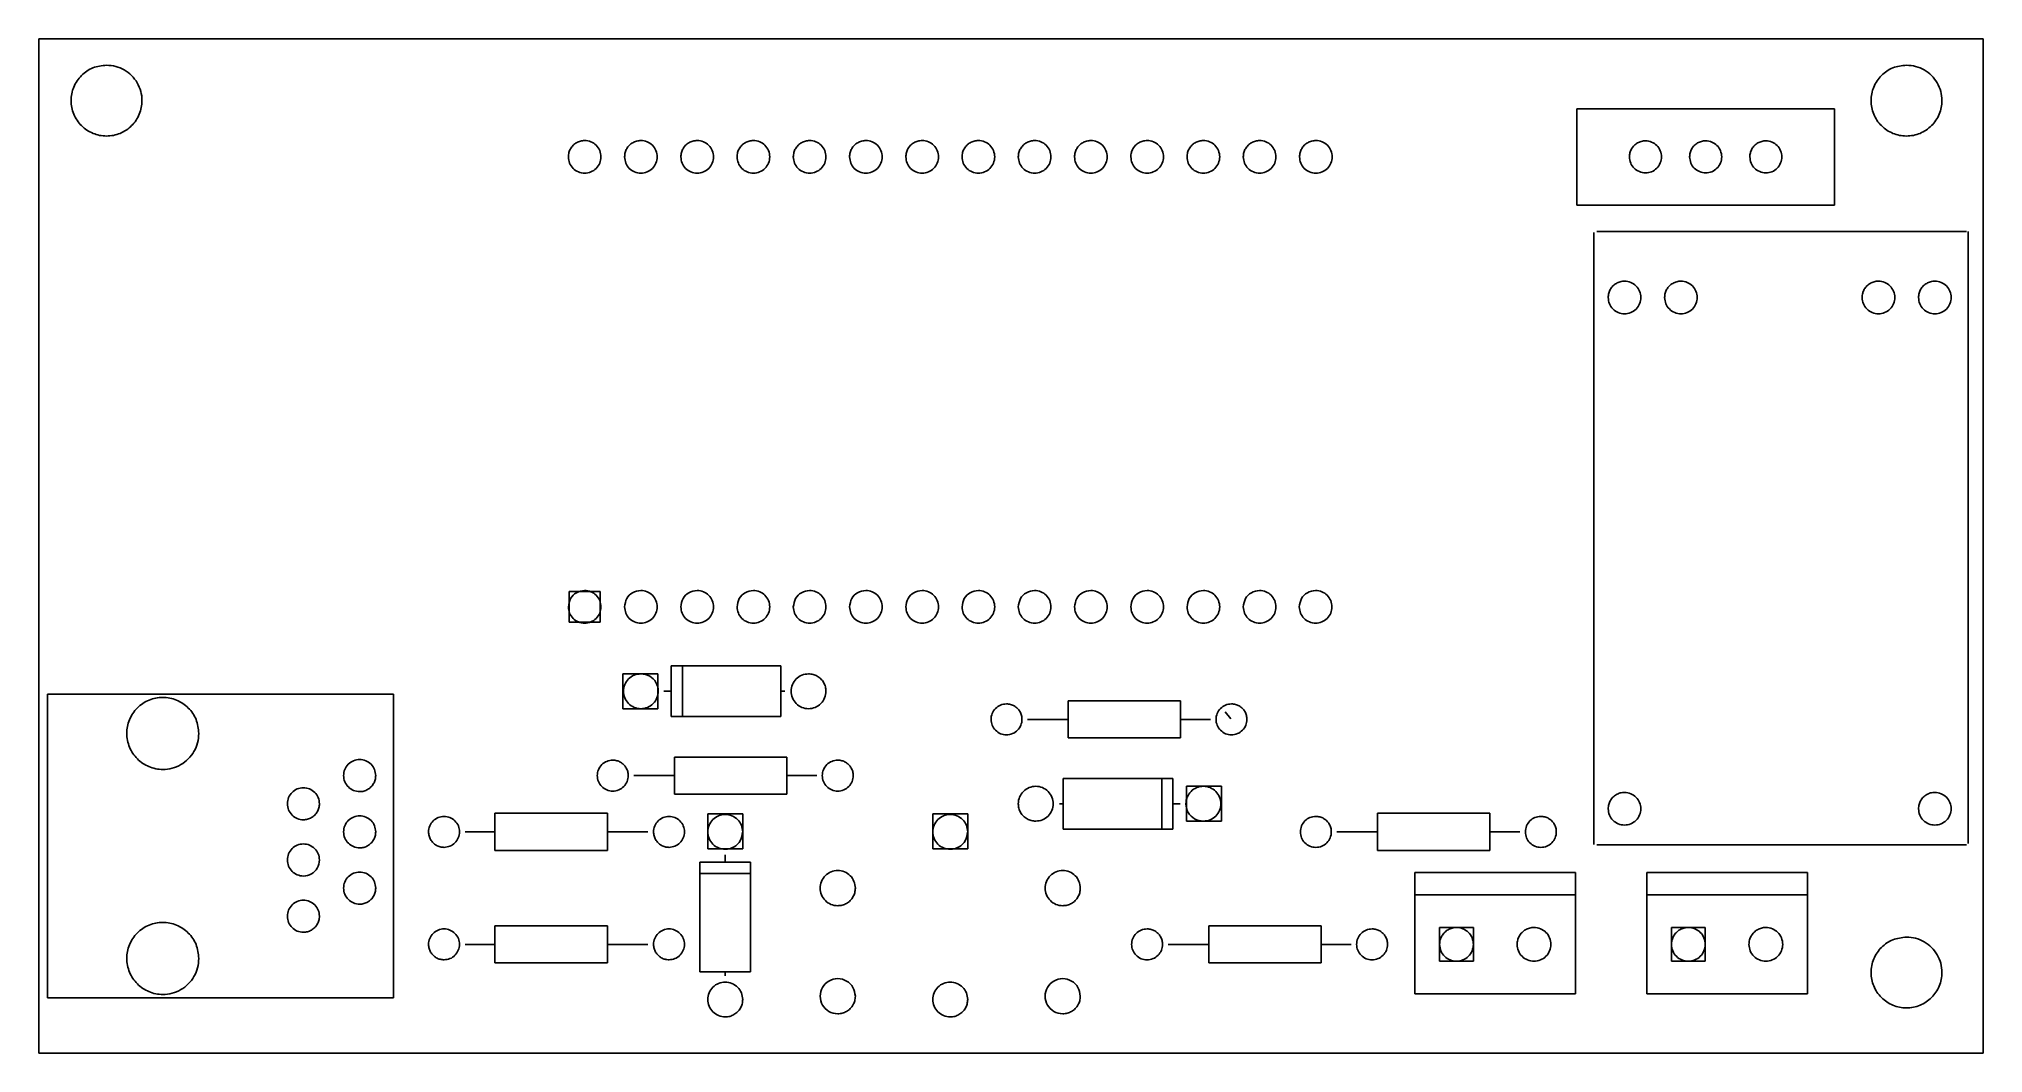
# Model space of a CAD drawing. Extents: x 0.1 to 87.9, y 0.4 to 46.2.
import ezdxf

# ---------------------------------------------------------------- set-up
doc = ezdxf.new("R2010")
doc.units = 0
doc.layers.get('0').update_dxf_attribs({"linetype": 'CONTINUOUS'})

msp = doc.modelspace()

# ---------------------------------------------------------------- linework, layer by layer
at = {"color": 7}
for p, q in [((0.1016, 46.1899), (87.898464, 46.1899)), ((0.1016, 0.392994), (0.1016, 46.1899)), ((0.1016, 46.1899), (87.898464, 46.1899)), ((0.1016, 0.392994), (0.1016, 46.1899)), ((87.898464, 46.1899), (87.898464, 0.392994)), ((87.898464, 46.1899), (87.898464, 0.392994)), ((3.157019, 45.003325), (3.157019, 45.003325)), ((3.157019, 45.003325), (3.157019, 45.003325)), ((84.43716, 45.003325), (84.43716, 45.003325)), ((84.43716, 45.003325), (84.43716, 45.003325)), ((69.554019, 43.038324), (69.554019, 38.688328)), ((69.554019, 38.688328), (69.554019, 43.038324)), ((81.184009, 43.038324), (69.554019, 43.038324)), ((69.554019, 43.038324), (81.184009, 43.038324)), ((81.184009, 38.688328), (81.184009, 43.038324)), ((81.184009, 43.038324), (81.184009, 38.688328)), ((24.010366, 40.863308), (24.010366, 40.863308)), ((24.010366, 40.863308), (24.010366, 40.863308)), ((26.550366, 40.863308), (26.550366, 40.863308)), ((26.550366, 40.863308), (26.550366, 40.863308)), ((29.090366, 40.863308), (29.090366, 40.863308)), ((29.090366, 40.863308), (29.090366, 40.863308)), ((31.630366, 40.863308), (31.630366, 40.863308)), ((31.630366, 40.863308), (31.630366, 40.863308)), ((34.170366, 40.863308), (34.170366, 40.863308)), ((34.170366, 40.863308), (34.170366, 40.863308)), ((36.710225, 40.863308), (36.710225, 40.863308)), ((36.710225, 40.863308), (36.710225, 40.863308)), ((39.250225, 40.863308), (39.250225, 40.863308)), ((39.250225, 40.863308), (39.250225, 40.863308)), ((41.790225, 40.863308), (41.790225, 40.863308)), ((41.790225, 40.863308), (41.790225, 40.863308)), ((44.330225, 40.863308), (44.330225, 40.863308)), ((44.330225, 40.863308), (44.330225, 40.863308)), ((46.870225, 40.863308), (46.870225, 40.863308)), ((46.870225, 40.863308), (46.870225, 40.863308)), ((49.410225, 40.863308), (49.410225, 40.863308)), ((49.410225, 40.863308), (49.410225, 40.863308)), ((51.950225, 40.863308), (51.950225, 40.863308)), ((51.950225, 40.863308), (51.950225, 40.863308)), ((54.490225, 40.863308), (54.490225, 40.863308)), ((54.490225, 40.863308), (54.490225, 40.863308)), ((57.030225, 40.863308), (57.030225, 40.863308)), ((57.030225, 40.863308), (57.030225, 40.863308)), ((71.927318, 40.86333), (71.927318, 40.86333)), ((71.927318, 40.86333), (71.927318, 40.86333)), ((71.927318, 40.86333), (71.927318, 40.86333)), ((74.645132, 40.86333), (74.645132, 40.86333)), ((74.645132, 40.86333), (74.645132, 40.86333)), ((74.645132, 40.86333), (74.645132, 40.86333)), ((77.362932, 40.86333), (77.362932, 40.86333)), ((77.362932, 40.86333), (77.362932, 40.86333)), ((77.362932, 40.86333), (77.362932, 40.86333)), ((69.554019, 38.688328), (81.184009, 38.688328)), ((81.184009, 38.688328), (69.554019, 38.688328)), ((70.315037, 37.451489), (70.315037, 9.809095)), ((70.315037, 9.809095), (70.315037, 37.451489)), ((87.155443, 37.493716), (70.452145, 37.493716)), ((70.452145, 37.493716), (87.155443, 37.493716)), ((87.218661, 9.853399), (87.218661, 37.495798)), ((87.218661, 37.495798), (87.218661, 9.853399)), ((70.966894, 34.513308), (70.966894, 34.513308)), ((70.966894, 34.513308), (70.966894, 34.513308)), ((73.515008, 34.513308), (73.515008, 34.513308)), ((73.515008, 34.513308), (73.515008, 34.513308)), ((82.434994, 34.513308), (82.434994, 34.513308)), ((82.434994, 34.513308), (82.434994, 34.513308)), ((84.982403, 34.513308), (84.982403, 34.513308)), ((84.982403, 34.513308), (84.982403, 34.513308)), ((24.048466, 19.844805), (24.048466, 21.241805)), ((24.048466, 21.241805), (25.445466, 21.241805)), ((24.048466, 19.844805), (24.048466, 21.241805)), ((24.048466, 21.241805), (25.445466, 21.241805)), ((25.445466, 21.241805), (25.445466, 19.844805)), ((25.445466, 21.241805), (25.445466, 19.844805)), ((24.010366, 20.543305), (24.010366, 20.543305)), ((24.010366, 20.543305), (24.010366, 20.543305)), ((26.550366, 20.543305), (26.550366, 20.543305)), ((26.550366, 20.543305), (26.550366, 20.543305)), ((29.090366, 20.543305), (29.090366, 20.543305)), ((29.090366, 20.543305), (29.090366, 20.543305)), ((31.630366, 20.543305), (31.630366, 20.543305)), ((31.630366, 20.543305), (31.630366, 20.543305)), ((34.170366, 20.543305), (34.170366, 20.543305)), ((34.170366, 20.543305), (34.170366, 20.543305)), ((36.710225, 20.543305), (36.710225, 20.543305)), ((36.710225, 20.543305), (36.710225, 20.543305)), ((39.250225, 20.543305), (39.250225, 20.543305)), ((39.250225, 20.543305), (39.250225, 20.543305)), ((41.790225, 20.543305), (41.790225, 20.543305)), ((41.790225, 20.543305), (41.790225, 20.543305)), ((44.330225, 20.543305), (44.330225, 20.543305)), ((44.330225, 20.543305), (44.330225, 20.543305)), ((46.870225, 20.543305), (46.870225, 20.543305)), ((46.870225, 20.543305), (46.870225, 20.543305)), ((49.410225, 20.543305), (49.410225, 20.543305)), ((49.410225, 20.543305), (49.410225, 20.543305)), ((51.950225, 20.543305), (51.950225, 20.543305)), ((51.950225, 20.543305), (51.950225, 20.543305)), ((54.490225, 20.543305), (54.490225, 20.543305)), ((54.490225, 20.543305), (54.490225, 20.543305)), ((57.018936, 20.543305), (57.018936, 20.543305)), ((57.018936, 20.543305), (57.018936, 20.543305)), ((25.445466, 19.844805), (24.048466, 19.844805)), ((25.445466, 19.844805), (24.048466, 19.844805)), ((28.658538, 17.876308), (33.611538, 17.876308)), ((33.611538, 17.876308), (28.658538, 17.876308)), ((28.658538, 15.590308), (28.658538, 17.876308)), ((28.658538, 17.876308), (28.658538, 15.590308)), ((29.166538, 15.590308), (29.166538, 17.876308)), ((29.166538, 17.876308), (29.166538, 15.590308)), ((33.611538, 17.876308), (33.611538, 15.590308)), ((33.611538, 15.590308), (33.611538, 17.876308)), ((26.474138, 17.520708), (28.048938, 17.520708)), ((26.474138, 15.945908), (26.474138, 17.520708)), ((26.474138, 17.520708), (28.048938, 17.520708)), ((26.474138, 15.945908), (26.474138, 17.520708)), ((27.286938, 17.520708), (27.286938, 17.520708)), ((27.286938, 17.520708), (27.286938, 17.520708)), ((28.048938, 17.520708), (28.048938, 15.945908)), ((28.048938, 17.520708), (28.048938, 15.945908)), ((28.328338, 16.733308), (28.658538, 16.733308)), ((28.658538, 16.733308), (28.328338, 16.733308)), ((33.611538, 16.733308), (33.789338, 16.733308)), ((33.789338, 16.733308), (33.611538, 16.733308)), ((34.856138, 17.520708), (34.856138, 17.520708)), ((34.856138, 17.520708), (34.856138, 17.520708)), ((16.110938, 16.606308), (0.489938, 16.606308)), ((0.489938, 16.606308), (16.110938, 16.606308)), ((0.489938, 2.890308), (0.489938, 16.606308)), ((0.489938, 16.606308), (0.489938, 2.890308)), ((16.110938, 2.890308), (16.110938, 16.606308)), ((16.110938, 16.606308), (16.110938, 2.890308)), ((28.048938, 15.945908), (26.474138, 15.945908)), ((28.048938, 15.945908), (26.474138, 15.945908)), ((43.797008, 16.161808), (43.797008, 16.161808)), ((43.797008, 16.161808), (43.797008, 16.161808)), ((46.578308, 16.301508), (51.658308, 16.301508)), ((51.658308, 16.301508), (46.578308, 16.301508)), ((46.578308, 14.625108), (46.578308, 16.301508)), ((46.578308, 16.301508), (46.578308, 14.625108)), ((51.658308, 16.301508), (51.658308, 14.625108)), ((51.658308, 14.625108), (51.658308, 16.301508)), ((53.957008, 16.161808), (53.957008, 16.161808)), ((53.957008, 16.161808), (53.957008, 16.161808)), ((33.611538, 15.590308), (28.658538, 15.590308)), ((28.658538, 15.590308), (33.611538, 15.590308)), ((44.749508, 15.463308), (46.578308, 15.463308)), ((46.578308, 15.463308), (44.749508, 15.463308)), ((51.658308, 15.463308), (53.004508, 15.463308)), ((53.004508, 15.463308), (51.658308, 15.463308)), ((53.934078, 15.489555), (53.664556, 15.798165)), ((53.664556, 15.798165), (53.934078, 15.489555)), ((7.322538, 14.828308), (7.322538, 14.828308)), ((51.658308, 14.625108), (46.578308, 14.625108)), ((46.578308, 14.625108), (51.658308, 14.625108)), ((26.016938, 13.621808), (26.016938, 13.621808)), ((26.016938, 13.621808), (26.016938, 13.621808)), ((28.798238, 13.761508), (33.878238, 13.761508)), ((33.878238, 13.761508), (28.798238, 13.761508)), ((28.798238, 12.085108), (28.798238, 13.761508)), ((28.798238, 13.761508), (28.798238, 12.085108)), ((33.878238, 13.761508), (33.878238, 12.085108)), ((33.878238, 12.085108), (33.878238, 13.761508)), ((36.176938, 13.621808), (36.176938, 13.621808)), ((36.176938, 13.621808), (36.176938, 13.621808)), ((15.310838, 12.923308), (15.310838, 12.923308)), ((26.969438, 12.923308), (28.798238, 12.923308)), ((28.798238, 12.923308), (26.969438, 12.923308)), ((33.878238, 12.923308), (35.224438, 12.923308)), ((35.224438, 12.923308), (33.878238, 12.923308)), ((46.362408, 10.510308), (46.362408, 12.796308)), ((46.362408, 12.796308), (46.362408, 10.510308)), ((46.362408, 12.796308), (51.315408, 12.796308)), ((51.315408, 12.796308), (46.362408, 12.796308)), ((50.807408, 12.796308), (50.807408, 10.510308)), ((50.807408, 10.510308), (50.807408, 12.796308)), ((51.315408, 12.796308), (51.315408, 10.510308)), ((51.315408, 10.510308), (51.315408, 12.796308)), ((51.925008, 10.865908), (51.925008, 12.440708)), ((51.925008, 12.440708), (53.499808, 12.440708)), ((51.925008, 10.865908), (51.925008, 12.440708)), ((51.925008, 12.440708), (53.499808, 12.440708)), ((53.499808, 12.440708), (53.499808, 10.865908)), ((53.499808, 12.440708), (53.499808, 10.865908)), ((12.770838, 11.653308), (12.770838, 11.653308)), ((33.878238, 12.085108), (28.798238, 12.085108)), ((28.798238, 12.085108), (33.878238, 12.085108)), ((46.362408, 11.653308), (46.184608, 11.653308)), ((46.184608, 11.653308), (46.362408, 11.653308)), ((51.645608, 11.653308), (51.315408, 11.653308)), ((51.315408, 11.653308), (51.645608, 11.653308)), ((70.966894, 11.427178), (70.966894, 11.427178)), ((70.966894, 11.427178), (70.966894, 11.427178)), ((84.982403, 11.427178), (84.982403, 11.427178)), ((84.982403, 11.427178), (84.982403, 11.427178)), ((20.695638, 9.545108), (20.695638, 11.221508)), ((20.695638, 11.221508), (20.695638, 9.545108)), ((20.695638, 11.221508), (25.775638, 11.221508)), ((25.775638, 11.221508), (20.695638, 11.221508)), ((25.775638, 11.221508), (25.775638, 9.545108)), ((25.775638, 9.545108), (25.775638, 11.221508)), ((30.309538, 9.621308), (30.309538, 11.196108)), ((30.309538, 11.196108), (31.884338, 11.196108)), ((30.309538, 9.621308), (30.309538, 11.196108)), ((30.309538, 11.196108), (31.884338, 11.196108)), ((31.884338, 11.196108), (31.884338, 9.621308)), ((31.884338, 11.196108), (31.884338, 9.621308)), ((40.469608, 9.621308), (40.469608, 11.196108)), ((40.469608, 11.196108), (42.044408, 11.196108)), ((40.469608, 9.621308), (40.469608, 11.196108)), ((40.469608, 11.196108), (42.044408, 11.196108)), ((42.044408, 11.196108), (42.044408, 9.621308)), ((42.044408, 11.196108), (42.044408, 9.621308)), ((45.117808, 10.865908), (45.117808, 10.865908)), ((45.117808, 10.865908), (45.117808, 10.865908)), ((53.499808, 10.865908), (51.925008, 10.865908)), ((53.499808, 10.865908), (51.925008, 10.865908)), ((52.687008, 10.865908), (52.687008, 10.865908)), ((52.687008, 10.865908), (52.687008, 10.865908)), ((57.767008, 11.081808), (57.767008, 11.081808)), ((57.767008, 11.081808), (57.767008, 11.081808)), ((60.548308, 11.221508), (65.628308, 11.221508)), ((65.628308, 11.221508), (60.548308, 11.221508)), ((60.548308, 9.545108), (60.548308, 11.221508)), ((60.548308, 11.221508), (60.548308, 9.545108)), ((65.628308, 11.221508), (65.628308, 9.545108)), ((65.628308, 9.545108), (65.628308, 11.221508)), ((67.927008, 11.081808), (67.927008, 11.081808)), ((67.927008, 11.081808), (67.927008, 11.081808)), ((15.310838, 10.383308), (15.310838, 10.383308)), ((18.396938, 9.684808), (18.396938, 9.684808)), ((18.396938, 9.684808), (18.396938, 9.684808)), ((20.695638, 10.383308), (19.349438, 10.383308)), ((19.349438, 10.383308), (20.695638, 10.383308)), ((27.604438, 10.383308), (25.775638, 10.383308)), ((25.775638, 10.383308), (27.604438, 10.383308)), ((28.556938, 9.684808), (28.556938, 9.684808)), ((28.556938, 9.684808), (28.556938, 9.684808)), ((31.884338, 10.383308), (31.884338, 10.383308)), ((31.884338, 10.383308), (31.884338, 10.383308)), ((42.044408, 10.383308), (42.044408, 10.383308)), ((42.044408, 10.383308), (42.044408, 10.383308)), ((51.315408, 10.510308), (46.362408, 10.510308)), ((46.362408, 10.510308), (51.315408, 10.510308)), ((58.719508, 10.383308), (60.548308, 10.383308)), ((60.548308, 10.383308), (58.719508, 10.383308)), ((65.628308, 10.383308), (66.974508, 10.383308)), ((66.974508, 10.383308), (65.628308, 10.383308)), ((70.452145, 9.791777), (87.155443, 9.791777)), ((87.155443, 9.791777), (70.452145, 9.791777)), ((12.770838, 9.113308), (12.770838, 9.113308)), ((25.775638, 9.545108), (20.695638, 9.545108)), ((20.695638, 9.545108), (25.775638, 9.545108)), ((29.953938, 4.058708), (29.953938, 9.011708)), ((29.953938, 9.011708), (29.953938, 4.058708)), ((29.953938, 9.011708), (32.239938, 9.011708)), ((32.239938, 9.011708), (29.953938, 9.011708)), ((31.884338, 9.621308), (30.309538, 9.621308)), ((31.884338, 9.621308), (30.309538, 9.621308)), ((31.096938, 9.341908), (31.096938, 9.011708)), ((31.096938, 9.011708), (31.096938, 9.341908)), ((32.239938, 9.011708), (32.239938, 4.058708)), ((32.239938, 4.058708), (32.239938, 9.011708)), ((42.044408, 9.621308), (40.469608, 9.621308)), ((42.044408, 9.621308), (40.469608, 9.621308)), ((65.628308, 9.545108), (60.548308, 9.545108)), ((60.548308, 9.545108), (65.628308, 9.545108)), ((29.953938, 8.503708), (32.239938, 8.503708)), ((32.239938, 8.503708), (29.953938, 8.503708)), ((69.493906, 8.554508), (62.239878, 8.554508)), ((62.239878, 8.554508), (69.493906, 8.554508)), ((62.239878, 8.554508), (62.239878, 3.068108)), ((62.239878, 3.068108), (62.239878, 8.554508)), ((69.493906, 3.068108), (69.493906, 8.554508)), ((69.493906, 8.554508), (69.493906, 3.068108)), ((79.963998, 8.554508), (72.709969, 8.554508)), ((72.709969, 8.554508), (79.963998, 8.554508)), ((72.709969, 8.554508), (72.709969, 3.068108)), ((72.709969, 3.068108), (72.709969, 8.554508)), ((79.963998, 3.068108), (79.963998, 8.554508)), ((79.963998, 8.554508), (79.963998, 3.068108)), ((15.310838, 7.843308), (15.310838, 7.843308)), ((36.970758, 7.843308), (36.970758, 7.843308)), ((36.970758, 7.843308), (36.970758, 7.843308)), ((47.130758, 7.843308), (47.130758, 7.843308)), ((47.130758, 7.843308), (47.130758, 7.843308)), ((69.493906, 7.538508), (62.239878, 7.538508)), ((62.239878, 7.538508), (69.493906, 7.538508)), ((79.963998, 7.538508), (72.709969, 7.538508)), ((72.709969, 7.538508), (79.963998, 7.538508)), ((12.770838, 6.573308), (12.770838, 6.573308)), ((20.695638, 5.303308), (19.349438, 5.303308)), ((19.349438, 5.303308), (20.695638, 5.303308)), ((20.695638, 4.465108), (20.695638, 6.141508)), ((20.695638, 6.141508), (20.695638, 4.465108)), ((20.695638, 6.141508), (25.775638, 6.141508)), ((25.775638, 6.141508), (20.695638, 6.141508)), ((25.775638, 6.141508), (25.775638, 4.465108)), ((25.775638, 4.465108), (25.775638, 6.141508)), ((27.604438, 5.303308), (25.775638, 5.303308)), ((25.775638, 5.303308), (27.604438, 5.303308)), ((50.147008, 6.001808), (50.147008, 6.001808)), ((50.147008, 6.001808), (50.147008, 6.001808)), ((51.099508, 5.303308), (52.928308, 5.303308)), ((52.928308, 5.303308), (51.099508, 5.303308)), ((52.928308, 6.141508), (58.008308, 6.141508)), ((58.008308, 6.141508), (52.928308, 6.141508)), ((52.928308, 4.465108), (52.928308, 6.141508)), ((52.928308, 6.141508), (52.928308, 4.465108)), ((58.008308, 6.141508), (58.008308, 4.465108)), ((58.008308, 4.465108), (58.008308, 6.141508)), ((58.008308, 5.303308), (59.354508, 5.303308)), ((59.354508, 5.303308), (58.008308, 5.303308)), ((60.307008, 6.001808), (60.307008, 6.001808)), ((60.307008, 6.001808), (60.307008, 6.001808)), ((63.354878, 4.541308), (63.354878, 6.065308)), ((63.354878, 6.065308), (64.878878, 6.065308)), ((63.354878, 4.541308), (63.354878, 6.065308)), ((63.354878, 6.065308), (64.878878, 6.065308)), ((63.354878, 5.303308), (63.354878, 5.303308)), ((63.354878, 5.303308), (63.354878, 5.303308)), ((64.878878, 6.065308), (64.878878, 4.541308)), ((64.878878, 6.065308), (64.878878, 4.541308)), ((66.854881, 5.303308), (66.854881, 5.303308)), ((66.854881, 5.303308), (66.854881, 5.303308)), ((73.824969, 4.541308), (73.824969, 6.065308)), ((73.824969, 6.065308), (75.348969, 6.065308)), ((73.824969, 4.541308), (73.824969, 6.065308)), ((73.824969, 6.065308), (75.348969, 6.065308)), ((73.824969, 5.303308), (73.824969, 5.303308)), ((73.824969, 5.303308), (73.824969, 5.303308)), ((75.348969, 6.065308), (75.348969, 4.541308)), ((75.348969, 6.065308), (75.348969, 4.541308)), ((77.324973, 5.303308), (77.324973, 5.303308)), ((77.324973, 5.303308), (77.324973, 5.303308)), ((84.43716, 5.633156), (84.43716, 5.633156)), ((84.43716, 5.633156), (84.43716, 5.633156)), ((7.322538, 4.668308), (7.322538, 4.668308)), ((18.396938, 4.604808), (18.396938, 4.604808)), ((18.396938, 4.604808), (18.396938, 4.604808)), ((25.775638, 4.465108), (20.695638, 4.465108)), ((20.695638, 4.465108), (25.775638, 4.465108)), ((28.556938, 4.604808), (28.556938, 4.604808)), ((28.556938, 4.604808), (28.556938, 4.604808)), ((58.008308, 4.465108), (52.928308, 4.465108)), ((52.928308, 4.465108), (58.008308, 4.465108)), ((64.878878, 4.541308), (63.354878, 4.541308)), ((64.878878, 4.541308), (63.354878, 4.541308)), ((75.348969, 4.541308), (73.824969, 4.541308)), ((75.348969, 4.541308), (73.824969, 4.541308)), ((32.239938, 4.058708), (29.953938, 4.058708)), ((29.953938, 4.058708), (32.239938, 4.058708)), ((31.096938, 4.058708), (31.096938, 3.880908)), ((31.096938, 3.880908), (31.096938, 4.058708)), ((0.489938, 2.890308), (16.110938, 2.890308)), ((16.110938, 2.890308), (0.489938, 2.890308)), ((31.884338, 2.814108), (31.884338, 2.814108)), ((31.884338, 2.814108), (31.884338, 2.814108)), ((36.970758, 2.961569), (36.970758, 2.961569)), ((36.970758, 2.961569), (36.970758, 2.961569)), ((42.044408, 2.814108), (42.044408, 2.814108)), ((42.044408, 2.814108), (42.044408, 2.814108)), ((47.130758, 2.961569), (47.130758, 2.961569)), ((47.130758, 2.961569), (47.130758, 2.961569)), ((62.239878, 3.068108), (69.493906, 3.068108)), ((69.493906, 3.068108), (62.239878, 3.068108)), ((72.709969, 3.068108), (79.963998, 3.068108)), ((79.963998, 3.068108), (72.709969, 3.068108)), ((87.898464, 0.392994), (0.1016, 0.392994)), ((87.898464, 0.392994), (0.1016, 0.392994))]:
    msp.add_line(p, q, dxfattribs=at)
for points, knots in [([(3.157019, 45.003325), (2.946325, 44.979013), (2.528688, 44.930821), (1.996473, 44.561138), (1.639861, 44.032564), (1.51557, 43.402923), (1.640445, 42.775403), (1.995837, 42.242129), (2.529039, 41.886755), (3.156828, 41.76188), (3.785451, 41.886154), (4.317816, 42.242835), (4.673511, 42.774793), (4.784928, 43.333808), (4.72016, 43.82214), (4.558561, 44.212401), (4.301456, 44.548115), (3.966164, 44.803537), (3.5759, 44.971415), (3.297032, 44.992659), (3.157019, 45.003325)], [0, 0, 0, 0, 0.628027, 1.244871, 1.872899, 2.500926, 3.11777, 3.745798, 4.373825, 4.990669, 5.618697, 6.246724, 6.863568, 7.491596, 7.910435, 8.325809, 8.744648, 9.163488, 9.578861, 9.997701, 9.997701, 9.997701, 9.997701]), ([(3.157019, 45.003325), (2.946325, 44.979013), (2.528688, 44.930821), (1.996473, 44.561138), (1.639861, 44.032564), (1.51557, 43.402923), (1.640445, 42.775403), (1.995837, 42.242129), (2.529039, 41.886755), (3.156828, 41.76188), (3.785451, 41.886154), (4.317816, 42.242835), (4.673511, 42.774793), (4.784928, 43.333808), (4.72016, 43.82214), (4.558561, 44.212401), (4.301456, 44.548115), (3.966164, 44.803537), (3.5759, 44.971415), (3.297032, 44.992659), (3.157019, 45.003325)], [0, 0, 0, 0, 0.628027, 1.244871, 1.872899, 2.500926, 3.11777, 3.745798, 4.373825, 4.990669, 5.618697, 6.246724, 6.863568, 7.491596, 7.910435, 8.325809, 8.744648, 9.163488, 9.578861, 9.997701, 9.997701, 9.997701, 9.997701]), ([(84.43716, 45.003325), (84.226466, 44.979013), (83.808829, 44.930821), (83.276614, 44.561138), (82.920003, 44.032564), (82.795711, 43.402923), (82.920586, 42.775403), (83.275978, 42.242129), (83.80918, 41.886755), (84.436969, 41.76188), (85.065592, 41.886154), (85.597957, 42.242835), (85.953652, 42.774793), (86.065069, 43.333808), (86.000301, 43.82214), (85.838703, 44.212401), (85.581597, 44.548115), (85.246305, 44.803537), (84.856041, 44.971415), (84.577173, 44.992659), (84.43716, 45.003325)], [0, 0, 0, 0, 0.628027, 1.244871, 1.872899, 2.500926, 3.11777, 3.745798, 4.373825, 4.990669, 5.618697, 6.246724, 6.863568, 7.491596, 7.910435, 8.325809, 8.744648, 9.163488, 9.578861, 9.997701, 9.997701, 9.997701, 9.997701]), ([(84.43716, 45.003325), (84.226466, 44.979013), (83.808829, 44.930821), (83.276614, 44.561138), (82.920003, 44.032564), (82.795711, 43.402923), (82.920586, 42.775403), (83.275978, 42.242129), (83.80918, 41.886755), (84.436969, 41.76188), (85.065592, 41.886154), (85.597957, 42.242835), (85.953652, 42.774793), (86.065069, 43.333808), (86.000301, 43.82214), (85.838703, 44.212401), (85.581597, 44.548115), (85.246305, 44.803537), (84.856041, 44.971415), (84.577173, 44.992659), (84.43716, 45.003325)], [0, 0, 0, 0, 0.628027, 1.244871, 1.872899, 2.500926, 3.11777, 3.745798, 4.373825, 4.990669, 5.618697, 6.246724, 6.863568, 7.491596, 7.910435, 8.325809, 8.744648, 9.163488, 9.578861, 9.997701, 9.997701, 9.997701, 9.997701]), ([(24.010366, 40.863308), (24.021559, 40.76631), (24.043745, 40.57404), (24.213938, 40.329022), (24.45728, 40.164847), (24.747151, 40.107626), (25.036046, 40.165115), (25.281553, 40.328729), (25.445158, 40.574202), (25.502647, 40.86322), (25.445435, 41.152623), (25.281227, 41.397711), (25.036327, 41.561464), (24.778971, 41.612758), (24.554155, 41.58294), (24.374488, 41.508544), (24.219933, 41.390179), (24.102344, 41.235819), (24.025057, 41.056151), (24.015276, 40.927767), (24.010366, 40.863308)], [0, 0, 0, 0, 0.289128, 0.573108, 0.862236, 1.151365, 1.435344, 1.724473, 2.013601, 2.297581, 2.586709, 2.875838, 3.159817, 3.448946, 3.641769, 3.832997, 4.02582, 4.218643, 4.409871, 4.602695, 4.602695, 4.602695, 4.602695]), ([(24.010366, 40.863308), (24.021559, 40.76631), (24.043745, 40.57404), (24.213938, 40.329022), (24.45728, 40.164847), (24.747151, 40.107626), (25.036046, 40.165115), (25.281553, 40.328729), (25.445158, 40.574202), (25.502647, 40.86322), (25.445435, 41.152623), (25.281227, 41.397711), (25.036327, 41.561464), (24.778971, 41.612758), (24.554155, 41.58294), (24.374488, 41.508544), (24.219933, 41.390179), (24.102344, 41.235819), (24.025057, 41.056151), (24.015276, 40.927767), (24.010366, 40.863308)], [0, 0, 0, 0, 0.289128, 0.573108, 0.862236, 1.151365, 1.435344, 1.724473, 2.013601, 2.297581, 2.586709, 2.875838, 3.159817, 3.448946, 3.641769, 3.832997, 4.02582, 4.218643, 4.409871, 4.602695, 4.602695, 4.602695, 4.602695]), ([(26.550366, 40.863308), (26.561559, 40.76631), (26.583745, 40.57404), (26.753938, 40.329022), (26.99728, 40.164847), (27.287151, 40.107626), (27.576046, 40.165115), (27.821553, 40.328729), (27.985158, 40.574202), (28.042647, 40.86322), (27.985435, 41.152623), (27.821227, 41.397711), (27.576327, 41.561464), (27.318971, 41.612758), (27.094155, 41.58294), (26.914488, 41.508544), (26.759933, 41.390179), (26.642344, 41.235819), (26.565057, 41.056151), (26.555276, 40.927767), (26.550366, 40.863308)], [0, 0, 0, 0, 0.289128, 0.573108, 0.862236, 1.151365, 1.435344, 1.724473, 2.013601, 2.297581, 2.586709, 2.875838, 3.159817, 3.448946, 3.641769, 3.832997, 4.02582, 4.218643, 4.409871, 4.602695, 4.602695, 4.602695, 4.602695]), ([(26.550366, 40.863308), (26.561559, 40.76631), (26.583745, 40.57404), (26.753938, 40.329022), (26.99728, 40.164847), (27.287151, 40.107626), (27.576046, 40.165115), (27.821553, 40.328729), (27.985158, 40.574202), (28.042647, 40.86322), (27.985435, 41.152623), (27.821227, 41.397711), (27.576327, 41.561464), (27.318971, 41.612758), (27.094155, 41.58294), (26.914488, 41.508544), (26.759933, 41.390179), (26.642344, 41.235819), (26.565057, 41.056151), (26.555276, 40.927767), (26.550366, 40.863308)], [0, 0, 0, 0, 0.289128, 0.573108, 0.862236, 1.151365, 1.435344, 1.724473, 2.013601, 2.297581, 2.586709, 2.875838, 3.159817, 3.448946, 3.641769, 3.832997, 4.02582, 4.218643, 4.409871, 4.602695, 4.602695, 4.602695, 4.602695]), ([(29.090366, 40.863308), (29.101559, 40.76631), (29.123745, 40.57404), (29.293938, 40.329022), (29.53728, 40.164847), (29.827151, 40.107626), (30.116046, 40.165115), (30.361553, 40.328729), (30.525158, 40.574202), (30.582647, 40.86322), (30.525435, 41.152623), (30.361227, 41.397711), (30.116327, 41.561464), (29.858971, 41.612758), (29.634155, 41.58294), (29.454488, 41.508544), (29.299933, 41.390179), (29.182344, 41.235819), (29.105057, 41.056151), (29.095276, 40.927767), (29.090366, 40.863308)], [0, 0, 0, 0, 0.289128, 0.573108, 0.862236, 1.151365, 1.435344, 1.724473, 2.013601, 2.297581, 2.586709, 2.875838, 3.159817, 3.448946, 3.641769, 3.832997, 4.02582, 4.218643, 4.409871, 4.602695, 4.602695, 4.602695, 4.602695]), ([(29.090366, 40.863308), (29.101559, 40.76631), (29.123745, 40.57404), (29.293938, 40.329022), (29.53728, 40.164847), (29.827151, 40.107626), (30.116046, 40.165115), (30.361553, 40.328729), (30.525158, 40.574202), (30.582647, 40.86322), (30.525435, 41.152623), (30.361227, 41.397711), (30.116327, 41.561464), (29.858971, 41.612758), (29.634155, 41.58294), (29.454488, 41.508544), (29.299933, 41.390179), (29.182344, 41.235819), (29.105057, 41.056151), (29.095276, 40.927767), (29.090366, 40.863308)], [0, 0, 0, 0, 0.289128, 0.573108, 0.862236, 1.151365, 1.435344, 1.724473, 2.013601, 2.297581, 2.586709, 2.875838, 3.159817, 3.448946, 3.641769, 3.832997, 4.02582, 4.218643, 4.409871, 4.602695, 4.602695, 4.602695, 4.602695]), ([(31.630366, 40.863308), (31.641559, 40.76631), (31.663745, 40.57404), (31.833938, 40.329022), (32.07728, 40.164847), (32.367151, 40.107626), (32.656046, 40.165115), (32.901553, 40.328729), (33.065158, 40.574202), (33.122647, 40.86322), (33.065435, 41.152623), (32.901227, 41.397711), (32.656327, 41.561464), (32.398971, 41.612758), (32.174155, 41.58294), (31.994488, 41.508544), (31.839933, 41.390179), (31.722344, 41.235819), (31.645057, 41.056151), (31.635276, 40.927767), (31.630366, 40.863308)], [0, 0, 0, 0, 0.289128, 0.573108, 0.862236, 1.151365, 1.435344, 1.724473, 2.013601, 2.297581, 2.586709, 2.875838, 3.159817, 3.448946, 3.641769, 3.832997, 4.02582, 4.218643, 4.409871, 4.602695, 4.602695, 4.602695, 4.602695]), ([(31.630366, 40.863308), (31.641559, 40.76631), (31.663745, 40.57404), (31.833938, 40.329022), (32.07728, 40.164847), (32.367151, 40.107626), (32.656046, 40.165115), (32.901553, 40.328729), (33.065158, 40.574202), (33.122647, 40.86322), (33.065435, 41.152623), (32.901227, 41.397711), (32.656327, 41.561464), (32.398971, 41.612758), (32.174155, 41.58294), (31.994488, 41.508544), (31.839933, 41.390179), (31.722344, 41.235819), (31.645057, 41.056151), (31.635276, 40.927767), (31.630366, 40.863308)], [0, 0, 0, 0, 0.289128, 0.573108, 0.862236, 1.151365, 1.435344, 1.724473, 2.013601, 2.297581, 2.586709, 2.875838, 3.159817, 3.448946, 3.641769, 3.832997, 4.02582, 4.218643, 4.409871, 4.602695, 4.602695, 4.602695, 4.602695]), ([(34.170366, 40.863308), (34.181559, 40.76631), (34.203745, 40.57404), (34.373938, 40.329022), (34.61728, 40.164847), (34.907151, 40.107626), (35.196046, 40.165115), (35.441553, 40.328729), (35.605158, 40.574202), (35.662647, 40.86322), (35.605435, 41.152623), (35.441227, 41.397711), (35.196327, 41.561464), (34.938971, 41.612758), (34.714155, 41.58294), (34.534488, 41.508544), (34.379933, 41.390179), (34.262344, 41.235819), (34.185057, 41.056151), (34.175276, 40.927767), (34.170366, 40.863308)], [0, 0, 0, 0, 0.289128, 0.573108, 0.862236, 1.151365, 1.435344, 1.724473, 2.013601, 2.297581, 2.586709, 2.875838, 3.159817, 3.448946, 3.641769, 3.832997, 4.02582, 4.218643, 4.409871, 4.602695, 4.602695, 4.602695, 4.602695]), ([(34.170366, 40.863308), (34.181559, 40.76631), (34.203745, 40.57404), (34.373938, 40.329022), (34.61728, 40.164847), (34.907151, 40.107626), (35.196046, 40.165115), (35.441553, 40.328729), (35.605158, 40.574202), (35.662647, 40.86322), (35.605435, 41.152623), (35.441227, 41.397711), (35.196327, 41.561464), (34.938971, 41.612758), (34.714155, 41.58294), (34.534488, 41.508544), (34.379933, 41.390179), (34.262344, 41.235819), (34.185057, 41.056151), (34.175276, 40.927767), (34.170366, 40.863308)], [0, 0, 0, 0, 0.289128, 0.573108, 0.862236, 1.151365, 1.435344, 1.724473, 2.013601, 2.297581, 2.586709, 2.875838, 3.159817, 3.448946, 3.641769, 3.832997, 4.02582, 4.218643, 4.409871, 4.602695, 4.602695, 4.602695, 4.602695]), ([(36.710225, 40.863308), (36.721418, 40.76631), (36.743604, 40.57404), (36.913797, 40.329022), (37.157139, 40.164847), (37.44701, 40.107626), (37.735905, 40.165115), (37.981411, 40.328729), (38.145017, 40.574202), (38.202506, 40.86322), (38.145293, 41.152623), (37.981086, 41.397711), (37.736186, 41.561464), (37.478829, 41.612758), (37.254013, 41.58294), (37.074347, 41.508544), (36.919792, 41.390179), (36.802202, 41.235819), (36.724916, 41.056151), (36.715135, 40.927767), (36.710225, 40.863308)], [0, 0, 0, 0, 0.289128, 0.573108, 0.862236, 1.151365, 1.435344, 1.724473, 2.013601, 2.297581, 2.586709, 2.875838, 3.159817, 3.448946, 3.641769, 3.832997, 4.02582, 4.218643, 4.409871, 4.602695, 4.602695, 4.602695, 4.602695]), ([(36.710225, 40.863308), (36.721418, 40.76631), (36.743604, 40.57404), (36.913797, 40.329022), (37.157139, 40.164847), (37.44701, 40.107626), (37.735905, 40.165115), (37.981411, 40.328729), (38.145017, 40.574202), (38.202506, 40.86322), (38.145293, 41.152623), (37.981086, 41.397711), (37.736186, 41.561464), (37.478829, 41.612758), (37.254013, 41.58294), (37.074347, 41.508544), (36.919792, 41.390179), (36.802202, 41.235819), (36.724916, 41.056151), (36.715135, 40.927767), (36.710225, 40.863308)], [0, 0, 0, 0, 0.289128, 0.573108, 0.862236, 1.151365, 1.435344, 1.724473, 2.013601, 2.297581, 2.586709, 2.875838, 3.159817, 3.448946, 3.641769, 3.832997, 4.02582, 4.218643, 4.409871, 4.602695, 4.602695, 4.602695, 4.602695]), ([(39.250225, 40.863308), (39.261418, 40.76631), (39.283604, 40.57404), (39.453797, 40.329022), (39.697139, 40.164847), (39.98701, 40.107626), (40.275905, 40.165115), (40.521411, 40.328729), (40.685017, 40.574202), (40.742506, 40.86322), (40.685293, 41.152623), (40.521086, 41.397711), (40.276186, 41.561464), (40.018829, 41.612758), (39.794013, 41.58294), (39.614347, 41.508544), (39.459792, 41.390179), (39.342202, 41.235819), (39.264916, 41.056151), (39.255135, 40.927767), (39.250225, 40.863308)], [0, 0, 0, 0, 0.289128, 0.573108, 0.862236, 1.151365, 1.435344, 1.724473, 2.013601, 2.297581, 2.586709, 2.875838, 3.159817, 3.448946, 3.641769, 3.832997, 4.02582, 4.218643, 4.409871, 4.602695, 4.602695, 4.602695, 4.602695]), ([(39.250225, 40.863308), (39.261418, 40.76631), (39.283604, 40.57404), (39.453797, 40.329022), (39.697139, 40.164847), (39.98701, 40.107626), (40.275905, 40.165115), (40.521411, 40.328729), (40.685017, 40.574202), (40.742506, 40.86322), (40.685293, 41.152623), (40.521086, 41.397711), (40.276186, 41.561464), (40.018829, 41.612758), (39.794013, 41.58294), (39.614347, 41.508544), (39.459792, 41.390179), (39.342202, 41.235819), (39.264916, 41.056151), (39.255135, 40.927767), (39.250225, 40.863308)], [0, 0, 0, 0, 0.289128, 0.573108, 0.862236, 1.151365, 1.435344, 1.724473, 2.013601, 2.297581, 2.586709, 2.875838, 3.159817, 3.448946, 3.641769, 3.832997, 4.02582, 4.218643, 4.409871, 4.602695, 4.602695, 4.602695, 4.602695]), ([(41.790225, 40.863308), (41.801418, 40.76631), (41.823604, 40.57404), (41.993797, 40.329022), (42.237139, 40.164847), (42.52701, 40.107626), (42.815905, 40.165115), (43.061411, 40.328729), (43.225017, 40.574202), (43.282506, 40.86322), (43.225293, 41.152623), (43.061086, 41.397711), (42.816186, 41.561464), (42.558829, 41.612758), (42.334013, 41.58294), (42.154347, 41.508544), (41.999792, 41.390179), (41.882202, 41.235819), (41.804916, 41.056151), (41.795135, 40.927767), (41.790225, 40.863308)], [0, 0, 0, 0, 0.289128, 0.573108, 0.862236, 1.151365, 1.435344, 1.724473, 2.013601, 2.297581, 2.586709, 2.875838, 3.159817, 3.448946, 3.641769, 3.832997, 4.02582, 4.218643, 4.409871, 4.602695, 4.602695, 4.602695, 4.602695]), ([(41.790225, 40.863308), (41.801418, 40.76631), (41.823604, 40.57404), (41.993797, 40.329022), (42.237139, 40.164847), (42.52701, 40.107626), (42.815905, 40.165115), (43.061411, 40.328729), (43.225017, 40.574202), (43.282506, 40.86322), (43.225293, 41.152623), (43.061086, 41.397711), (42.816186, 41.561464), (42.558829, 41.612758), (42.334013, 41.58294), (42.154347, 41.508544), (41.999792, 41.390179), (41.882202, 41.235819), (41.804916, 41.056151), (41.795135, 40.927767), (41.790225, 40.863308)], [0, 0, 0, 0, 0.289128, 0.573108, 0.862236, 1.151365, 1.435344, 1.724473, 2.013601, 2.297581, 2.586709, 2.875838, 3.159817, 3.448946, 3.641769, 3.832997, 4.02582, 4.218643, 4.409871, 4.602695, 4.602695, 4.602695, 4.602695]), ([(44.330225, 40.863308), (44.341418, 40.76631), (44.363604, 40.57404), (44.533797, 40.329022), (44.777139, 40.164847), (45.06701, 40.107626), (45.355905, 40.165115), (45.601411, 40.328729), (45.765017, 40.574202), (45.822506, 40.86322), (45.765293, 41.152623), (45.601086, 41.397711), (45.356186, 41.561464), (45.098829, 41.612758), (44.874013, 41.58294), (44.694347, 41.508544), (44.539792, 41.390179), (44.422202, 41.235819), (44.344916, 41.056151), (44.335135, 40.927767), (44.330225, 40.863308)], [0, 0, 0, 0, 0.289128, 0.573108, 0.862236, 1.151365, 1.435344, 1.724473, 2.013601, 2.297581, 2.586709, 2.875838, 3.159817, 3.448946, 3.641769, 3.832997, 4.02582, 4.218643, 4.409871, 4.602695, 4.602695, 4.602695, 4.602695]), ([(44.330225, 40.863308), (44.341418, 40.76631), (44.363604, 40.57404), (44.533797, 40.329022), (44.777139, 40.164847), (45.06701, 40.107626), (45.355905, 40.165115), (45.601411, 40.328729), (45.765017, 40.574202), (45.822506, 40.86322), (45.765293, 41.152623), (45.601086, 41.397711), (45.356186, 41.561464), (45.098829, 41.612758), (44.874013, 41.58294), (44.694347, 41.508544), (44.539792, 41.390179), (44.422202, 41.235819), (44.344916, 41.056151), (44.335135, 40.927767), (44.330225, 40.863308)], [0, 0, 0, 0, 0.289128, 0.573108, 0.862236, 1.151365, 1.435344, 1.724473, 2.013601, 2.297581, 2.586709, 2.875838, 3.159817, 3.448946, 3.641769, 3.832997, 4.02582, 4.218643, 4.409871, 4.602695, 4.602695, 4.602695, 4.602695]), ([(46.870225, 40.863308), (46.881418, 40.76631), (46.903604, 40.57404), (47.073797, 40.329022), (47.317139, 40.164847), (47.60701, 40.107626), (47.895905, 40.165115), (48.141411, 40.328729), (48.305017, 40.574202), (48.362506, 40.86322), (48.305293, 41.152623), (48.141086, 41.397711), (47.896186, 41.561464), (47.638829, 41.612758), (47.414013, 41.58294), (47.234347, 41.508544), (47.079792, 41.390179), (46.962202, 41.235819), (46.884916, 41.056151), (46.875135, 40.927767), (46.870225, 40.863308)], [0, 0, 0, 0, 0.289128, 0.573108, 0.862236, 1.151365, 1.435344, 1.724473, 2.013601, 2.297581, 2.586709, 2.875838, 3.159817, 3.448946, 3.641769, 3.832997, 4.02582, 4.218643, 4.409871, 4.602695, 4.602695, 4.602695, 4.602695]), ([(46.870225, 40.863308), (46.881418, 40.76631), (46.903604, 40.57404), (47.073797, 40.329022), (47.317139, 40.164847), (47.60701, 40.107626), (47.895905, 40.165115), (48.141411, 40.328729), (48.305017, 40.574202), (48.362506, 40.86322), (48.305293, 41.152623), (48.141086, 41.397711), (47.896186, 41.561464), (47.638829, 41.612758), (47.414013, 41.58294), (47.234347, 41.508544), (47.079792, 41.390179), (46.962202, 41.235819), (46.884916, 41.056151), (46.875135, 40.927767), (46.870225, 40.863308)], [0, 0, 0, 0, 0.289128, 0.573108, 0.862236, 1.151365, 1.435344, 1.724473, 2.013601, 2.297581, 2.586709, 2.875838, 3.159817, 3.448946, 3.641769, 3.832997, 4.02582, 4.218643, 4.409871, 4.602695, 4.602695, 4.602695, 4.602695]), ([(49.410225, 40.863308), (49.421418, 40.76631), (49.443604, 40.57404), (49.613797, 40.329022), (49.857139, 40.164847), (50.14701, 40.107626), (50.435905, 40.165115), (50.681411, 40.328729), (50.845017, 40.574202), (50.902506, 40.86322), (50.845293, 41.152623), (50.681086, 41.397711), (50.436186, 41.561464), (50.178829, 41.612758), (49.954013, 41.58294), (49.774347, 41.508544), (49.619792, 41.390179), (49.502202, 41.235819), (49.424916, 41.056151), (49.415135, 40.927767), (49.410225, 40.863308)], [0, 0, 0, 0, 0.289128, 0.573108, 0.862236, 1.151365, 1.435344, 1.724473, 2.013601, 2.297581, 2.586709, 2.875838, 3.159817, 3.448946, 3.641769, 3.832997, 4.02582, 4.218643, 4.409871, 4.602695, 4.602695, 4.602695, 4.602695]), ([(49.410225, 40.863308), (49.421418, 40.76631), (49.443604, 40.57404), (49.613797, 40.329022), (49.857139, 40.164847), (50.14701, 40.107626), (50.435905, 40.165115), (50.681411, 40.328729), (50.845017, 40.574202), (50.902506, 40.86322), (50.845293, 41.152623), (50.681086, 41.397711), (50.436186, 41.561464), (50.178829, 41.612758), (49.954013, 41.58294), (49.774347, 41.508544), (49.619792, 41.390179), (49.502202, 41.235819), (49.424916, 41.056151), (49.415135, 40.927767), (49.410225, 40.863308)], [0, 0, 0, 0, 0.289128, 0.573108, 0.862236, 1.151365, 1.435344, 1.724473, 2.013601, 2.297581, 2.586709, 2.875838, 3.159817, 3.448946, 3.641769, 3.832997, 4.02582, 4.218643, 4.409871, 4.602695, 4.602695, 4.602695, 4.602695]), ([(51.950225, 40.863308), (51.961418, 40.76631), (51.983604, 40.57404), (52.153797, 40.329022), (52.397139, 40.164847), (52.68701, 40.107626), (52.975905, 40.165115), (53.221411, 40.328729), (53.385017, 40.574202), (53.442506, 40.86322), (53.385293, 41.152623), (53.221086, 41.397711), (52.976186, 41.561464), (52.718829, 41.612758), (52.494013, 41.58294), (52.314347, 41.508544), (52.159792, 41.390179), (52.042202, 41.235819), (51.964916, 41.056151), (51.955135, 40.927767), (51.950225, 40.863308)], [0, 0, 0, 0, 0.289128, 0.573108, 0.862236, 1.151365, 1.435344, 1.724473, 2.013601, 2.297581, 2.586709, 2.875838, 3.159817, 3.448946, 3.641769, 3.832997, 4.02582, 4.218643, 4.409871, 4.602695, 4.602695, 4.602695, 4.602695]), ([(51.950225, 40.863308), (51.961418, 40.76631), (51.983604, 40.57404), (52.153797, 40.329022), (52.397139, 40.164847), (52.68701, 40.107626), (52.975905, 40.165115), (53.221411, 40.328729), (53.385017, 40.574202), (53.442506, 40.86322), (53.385293, 41.152623), (53.221086, 41.397711), (52.976186, 41.561464), (52.718829, 41.612758), (52.494013, 41.58294), (52.314347, 41.508544), (52.159792, 41.390179), (52.042202, 41.235819), (51.964916, 41.056151), (51.955135, 40.927767), (51.950225, 40.863308)], [0, 0, 0, 0, 0.289128, 0.573108, 0.862236, 1.151365, 1.435344, 1.724473, 2.013601, 2.297581, 2.586709, 2.875838, 3.159817, 3.448946, 3.641769, 3.832997, 4.02582, 4.218643, 4.409871, 4.602695, 4.602695, 4.602695, 4.602695]), ([(54.490225, 40.863308), (54.501418, 40.76631), (54.523604, 40.57404), (54.693797, 40.329022), (54.937139, 40.164847), (55.22701, 40.107626), (55.515905, 40.165115), (55.761411, 40.328729), (55.925017, 40.574202), (55.982506, 40.86322), (55.925293, 41.152623), (55.761086, 41.397711), (55.516186, 41.561464), (55.258829, 41.612758), (55.034013, 41.58294), (54.854347, 41.508544), (54.699792, 41.390179), (54.582202, 41.235819), (54.504916, 41.056151), (54.495135, 40.927767), (54.490225, 40.863308)], [0, 0, 0, 0, 0.289128, 0.573108, 0.862236, 1.151365, 1.435344, 1.724473, 2.013601, 2.297581, 2.586709, 2.875838, 3.159817, 3.448946, 3.641769, 3.832997, 4.02582, 4.218643, 4.409871, 4.602695, 4.602695, 4.602695, 4.602695]), ([(54.490225, 40.863308), (54.501418, 40.76631), (54.523604, 40.57404), (54.693797, 40.329022), (54.937139, 40.164847), (55.22701, 40.107626), (55.515905, 40.165115), (55.761411, 40.328729), (55.925017, 40.574202), (55.982506, 40.86322), (55.925293, 41.152623), (55.761086, 41.397711), (55.516186, 41.561464), (55.258829, 41.612758), (55.034013, 41.58294), (54.854347, 41.508544), (54.699792, 41.390179), (54.582202, 41.235819), (54.504916, 41.056151), (54.495135, 40.927767), (54.490225, 40.863308)], [0, 0, 0, 0, 0.289128, 0.573108, 0.862236, 1.151365, 1.435344, 1.724473, 2.013601, 2.297581, 2.586709, 2.875838, 3.159817, 3.448946, 3.641769, 3.832997, 4.02582, 4.218643, 4.409871, 4.602695, 4.602695, 4.602695, 4.602695]), ([(57.030225, 40.863308), (57.041418, 40.76631), (57.063604, 40.57404), (57.233797, 40.329022), (57.477139, 40.164847), (57.76701, 40.107626), (58.055905, 40.165115), (58.301411, 40.328729), (58.465017, 40.574202), (58.522506, 40.86322), (58.465293, 41.152623), (58.301086, 41.397711), (58.056186, 41.561464), (57.798829, 41.612758), (57.574013, 41.58294), (57.394347, 41.508544), (57.239792, 41.390179), (57.122202, 41.235819), (57.044916, 41.056151), (57.035135, 40.927767), (57.030225, 40.863308)], [0, 0, 0, 0, 0.289128, 0.573108, 0.862236, 1.151365, 1.435344, 1.724473, 2.013601, 2.297581, 2.586709, 2.875838, 3.159817, 3.448946, 3.641769, 3.832997, 4.02582, 4.218643, 4.409871, 4.602695, 4.602695, 4.602695, 4.602695]), ([(57.030225, 40.863308), (57.041418, 40.76631), (57.063604, 40.57404), (57.233797, 40.329022), (57.477139, 40.164847), (57.76701, 40.107626), (58.055905, 40.165115), (58.301411, 40.328729), (58.465017, 40.574202), (58.522506, 40.86322), (58.465293, 41.152623), (58.301086, 41.397711), (58.056186, 41.561464), (57.798829, 41.612758), (57.574013, 41.58294), (57.394347, 41.508544), (57.239792, 41.390179), (57.122202, 41.235819), (57.044916, 41.056151), (57.035135, 40.927767), (57.030225, 40.863308)], [0, 0, 0, 0, 0.289128, 0.573108, 0.862236, 1.151365, 1.435344, 1.724473, 2.013601, 2.297581, 2.586709, 2.875838, 3.159817, 3.448946, 3.641769, 3.832997, 4.02582, 4.218643, 4.409871, 4.602695, 4.602695, 4.602695, 4.602695]), ([(71.927318, 40.86333), (71.938318, 40.768003), (71.960121, 40.579049), (72.12738, 40.338255), (72.366527, 40.17691), (72.6514, 40.120676), (72.935314, 40.177174), (73.176587, 40.337967), (73.337372, 40.579208), (73.39387, 40.863243), (73.337644, 41.147656), (73.176268, 41.388518), (72.93559, 41.549448), (72.682671, 41.599857), (72.461731, 41.570553), (72.285162, 41.49744), (72.133272, 41.381116), (72.01771, 41.229417), (71.941755, 41.052847), (71.932144, 40.926677), (71.927318, 40.86333)], [0, 0, 0, 0, 0.284143, 0.563227, 0.84737, 1.131514, 1.410597, 1.694741, 1.978884, 2.257967, 2.542111, 2.826254, 3.105338, 3.389481, 3.57898, 3.766911, 3.956409, 4.145908, 4.333839, 4.523338, 4.523338, 4.523338, 4.523338]), ([(71.927318, 40.86333), (71.938318, 40.768003), (71.960121, 40.579049), (72.12738, 40.338255), (72.366527, 40.17691), (72.6514, 40.120676), (72.935314, 40.177174), (73.176587, 40.337967), (73.337372, 40.579208), (73.39387, 40.863243), (73.337644, 41.147656), (73.176268, 41.388518), (72.93559, 41.549448), (72.682671, 41.599857), (72.461731, 41.570553), (72.285162, 41.49744), (72.133272, 41.381116), (72.01771, 41.229417), (71.941755, 41.052847), (71.932144, 40.926677), (71.927318, 40.86333)], [0, 0, 0, 0, 0.284143, 0.563227, 0.84737, 1.131514, 1.410597, 1.694741, 1.978884, 2.257967, 2.542111, 2.826254, 3.105338, 3.389481, 3.57898, 3.766911, 3.956409, 4.145908, 4.333839, 4.523338, 4.523338, 4.523338, 4.523338]), ([(71.927318, 40.86333), (71.938318, 40.768003), (71.960121, 40.579049), (72.12738, 40.338255), (72.366527, 40.17691), (72.6514, 40.120676), (72.935314, 40.177174), (73.176587, 40.337967), (73.337372, 40.579208), (73.39387, 40.863243), (73.337644, 41.147656), (73.176268, 41.388518), (72.93559, 41.549448), (72.682671, 41.599857), (72.461731, 41.570553), (72.285162, 41.49744), (72.133272, 41.381116), (72.01771, 41.229417), (71.941755, 41.052847), (71.932144, 40.926677), (71.927318, 40.86333)], [0, 0, 0, 0, 0.284143, 0.563227, 0.84737, 1.131514, 1.410597, 1.694741, 1.978884, 2.257967, 2.542111, 2.826254, 3.105338, 3.389481, 3.57898, 3.766911, 3.956409, 4.145908, 4.333839, 4.523338, 4.523338, 4.523338, 4.523338]), ([(74.645132, 40.86333), (74.656132, 40.768003), (74.677935, 40.579049), (74.845194, 40.338255), (75.084341, 40.17691), (75.369214, 40.120676), (75.653128, 40.177174), (75.894402, 40.337967), (76.055186, 40.579208), (76.111684, 40.863243), (76.055458, 41.147656), (75.894082, 41.388518), (75.653404, 41.549448), (75.400485, 41.599857), (75.179545, 41.570553), (75.002976, 41.49744), (74.851086, 41.381116), (74.735524, 41.229417), (74.659569, 41.052847), (74.649958, 40.926677), (74.645132, 40.86333)], [0, 0, 0, 0, 0.284143, 0.563227, 0.84737, 1.131514, 1.410597, 1.694741, 1.978884, 2.257967, 2.542111, 2.826254, 3.105338, 3.389481, 3.57898, 3.766911, 3.956409, 4.145908, 4.333839, 4.523338, 4.523338, 4.523338, 4.523338]), ([(74.645132, 40.86333), (74.656132, 40.768003), (74.677935, 40.579049), (74.845194, 40.338255), (75.084341, 40.17691), (75.369214, 40.120676), (75.653128, 40.177174), (75.894402, 40.337967), (76.055186, 40.579208), (76.111684, 40.863243), (76.055458, 41.147656), (75.894082, 41.388518), (75.653404, 41.549448), (75.400485, 41.599857), (75.179545, 41.570553), (75.002976, 41.49744), (74.851086, 41.381116), (74.735524, 41.229417), (74.659569, 41.052847), (74.649958, 40.926677), (74.645132, 40.86333)], [0, 0, 0, 0, 0.284143, 0.563227, 0.84737, 1.131514, 1.410597, 1.694741, 1.978884, 2.257967, 2.542111, 2.826254, 3.105338, 3.389481, 3.57898, 3.766911, 3.956409, 4.145908, 4.333839, 4.523338, 4.523338, 4.523338, 4.523338]), ([(74.645132, 40.86333), (74.656132, 40.768003), (74.677935, 40.579049), (74.845194, 40.338255), (75.084341, 40.17691), (75.369214, 40.120676), (75.653128, 40.177174), (75.894402, 40.337967), (76.055186, 40.579208), (76.111684, 40.863243), (76.055458, 41.147656), (75.894082, 41.388518), (75.653404, 41.549448), (75.400485, 41.599857), (75.179545, 41.570553), (75.002976, 41.49744), (74.851086, 41.381116), (74.735524, 41.229417), (74.659569, 41.052847), (74.649958, 40.926677), (74.645132, 40.86333)], [0, 0, 0, 0, 0.284143, 0.563227, 0.84737, 1.131514, 1.410597, 1.694741, 1.978884, 2.257967, 2.542111, 2.826254, 3.105338, 3.389481, 3.57898, 3.766911, 3.956409, 4.145908, 4.333839, 4.523338, 4.523338, 4.523338, 4.523338]), ([(77.362932, 40.86333), (77.373932, 40.768003), (77.395735, 40.579049), (77.562994, 40.338255), (77.802141, 40.17691), (78.087014, 40.120676), (78.370928, 40.177174), (78.612202, 40.337967), (78.772986, 40.579208), (78.829484, 40.863243), (78.773258, 41.147656), (78.611882, 41.388518), (78.371204, 41.549448), (78.118285, 41.599857), (77.897345, 41.570553), (77.720776, 41.49744), (77.568886, 41.381116), (77.453324, 41.229417), (77.377369, 41.052847), (77.367758, 40.926677), (77.362932, 40.86333)], [0, 0, 0, 0, 0.284143, 0.563227, 0.84737, 1.131514, 1.410597, 1.694741, 1.978884, 2.257967, 2.542111, 2.826254, 3.105338, 3.389481, 3.57898, 3.766911, 3.956409, 4.145908, 4.333839, 4.523338, 4.523338, 4.523338, 4.523338]), ([(77.362932, 40.86333), (77.373932, 40.768003), (77.395735, 40.579049), (77.562994, 40.338255), (77.802141, 40.17691), (78.087014, 40.120676), (78.370928, 40.177174), (78.612202, 40.337967), (78.772986, 40.579208), (78.829484, 40.863243), (78.773258, 41.147656), (78.611882, 41.388518), (78.371204, 41.549448), (78.118285, 41.599857), (77.897345, 41.570553), (77.720776, 41.49744), (77.568886, 41.381116), (77.453324, 41.229417), (77.377369, 41.052847), (77.367758, 40.926677), (77.362932, 40.86333)], [0, 0, 0, 0, 0.284143, 0.563227, 0.84737, 1.131514, 1.410597, 1.694741, 1.978884, 2.257967, 2.542111, 2.826254, 3.105338, 3.389481, 3.57898, 3.766911, 3.956409, 4.145908, 4.333839, 4.523338, 4.523338, 4.523338, 4.523338]), ([(77.362932, 40.86333), (77.373932, 40.768003), (77.395735, 40.579049), (77.562994, 40.338255), (77.802141, 40.17691), (78.087014, 40.120676), (78.370928, 40.177174), (78.612202, 40.337967), (78.772986, 40.579208), (78.829484, 40.863243), (78.773258, 41.147656), (78.611882, 41.388518), (78.371204, 41.549448), (78.118285, 41.599857), (77.897345, 41.570553), (77.720776, 41.49744), (77.568886, 41.381116), (77.453324, 41.229417), (77.377369, 41.052847), (77.367758, 40.926677), (77.362932, 40.86333)], [0, 0, 0, 0, 0.284143, 0.563227, 0.84737, 1.131514, 1.410597, 1.694741, 1.978884, 2.257967, 2.542111, 2.826254, 3.105338, 3.389481, 3.57898, 3.766911, 3.956409, 4.145908, 4.333839, 4.523338, 4.523338, 4.523338, 4.523338]), ([(70.966894, 34.513308), (70.978087, 34.41631), (71.000273, 34.22404), (71.170467, 33.979022), (71.413809, 33.814847), (71.70368, 33.757626), (71.992574, 33.815115), (72.238081, 33.978729), (72.401686, 34.224202), (72.459176, 34.51322), (72.401963, 34.802623), (72.237756, 35.047711), (71.992855, 35.211464), (71.735499, 35.262758), (71.510683, 35.23294), (71.331016, 35.158544), (71.176462, 35.040179), (71.058872, 34.885819), (70.981585, 34.706151), (70.971805, 34.577767), (70.966894, 34.513308)], [0, 0, 0, 0, 0.289128, 0.573108, 0.862236, 1.151365, 1.435344, 1.724473, 2.013601, 2.297581, 2.586709, 2.875838, 3.159817, 3.448946, 3.641769, 3.832997, 4.02582, 4.218643, 4.409871, 4.602695, 4.602695, 4.602695, 4.602695]), ([(70.966894, 34.513308), (70.978087, 34.41631), (71.000273, 34.22404), (71.170467, 33.979022), (71.413809, 33.814847), (71.70368, 33.757626), (71.992574, 33.815115), (72.238081, 33.978729), (72.401686, 34.224202), (72.459176, 34.51322), (72.401963, 34.802623), (72.237756, 35.047711), (71.992855, 35.211464), (71.735499, 35.262758), (71.510683, 35.23294), (71.331016, 35.158544), (71.176462, 35.040179), (71.058872, 34.885819), (70.981585, 34.706151), (70.971805, 34.577767), (70.966894, 34.513308)], [0, 0, 0, 0, 0.289128, 0.573108, 0.862236, 1.151365, 1.435344, 1.724473, 2.013601, 2.297581, 2.586709, 2.875838, 3.159817, 3.448946, 3.641769, 3.832997, 4.02582, 4.218643, 4.409871, 4.602695, 4.602695, 4.602695, 4.602695]), ([(73.515008, 34.513308), (73.526201, 34.41631), (73.548387, 34.22404), (73.71858, 33.979022), (73.961923, 33.814847), (74.251794, 33.757626), (74.540688, 33.815115), (74.786195, 33.978729), (74.9498, 34.224202), (75.00729, 34.51322), (74.950077, 34.802623), (74.78587, 35.047711), (74.540969, 35.211464), (74.283613, 35.262758), (74.058797, 35.23294), (73.87913, 35.158544), (73.724576, 35.040179), (73.606986, 34.885819), (73.529699, 34.706151), (73.519919, 34.577767), (73.515008, 34.513308)], [0, 0, 0, 0, 0.289128, 0.573108, 0.862236, 1.151365, 1.435344, 1.724473, 2.013601, 2.297581, 2.586709, 2.875838, 3.159817, 3.448946, 3.641769, 3.832997, 4.02582, 4.218643, 4.409871, 4.602695, 4.602695, 4.602695, 4.602695]), ([(73.515008, 34.513308), (73.526201, 34.41631), (73.548387, 34.22404), (73.71858, 33.979022), (73.961923, 33.814847), (74.251794, 33.757626), (74.540688, 33.815115), (74.786195, 33.978729), (74.9498, 34.224202), (75.00729, 34.51322), (74.950077, 34.802623), (74.78587, 35.047711), (74.540969, 35.211464), (74.283613, 35.262758), (74.058797, 35.23294), (73.87913, 35.158544), (73.724576, 35.040179), (73.606986, 34.885819), (73.529699, 34.706151), (73.519919, 34.577767), (73.515008, 34.513308)], [0, 0, 0, 0, 0.289128, 0.573108, 0.862236, 1.151365, 1.435344, 1.724473, 2.013601, 2.297581, 2.586709, 2.875838, 3.159817, 3.448946, 3.641769, 3.832997, 4.02582, 4.218643, 4.409871, 4.602695, 4.602695, 4.602695, 4.602695]), ([(82.434994, 34.513308), (82.446187, 34.41631), (82.468373, 34.22404), (82.638567, 33.979022), (82.881909, 33.814847), (83.17178, 33.757626), (83.460674, 33.815115), (83.706181, 33.978729), (83.869786, 34.224202), (83.927276, 34.51322), (83.870063, 34.802623), (83.705856, 35.047711), (83.460955, 35.211464), (83.203599, 35.262758), (82.978783, 35.23294), (82.799116, 35.158544), (82.644562, 35.040179), (82.526972, 34.885819), (82.449685, 34.706151), (82.439905, 34.577767), (82.434994, 34.513308)], [0, 0, 0, 0, 0.289128, 0.573108, 0.862236, 1.151365, 1.435344, 1.724473, 2.013601, 2.297581, 2.586709, 2.875838, 3.159817, 3.448946, 3.641769, 3.832997, 4.02582, 4.218643, 4.409871, 4.602695, 4.602695, 4.602695, 4.602695]), ([(82.434994, 34.513308), (82.446187, 34.41631), (82.468373, 34.22404), (82.638567, 33.979022), (82.881909, 33.814847), (83.17178, 33.757626), (83.460674, 33.815115), (83.706181, 33.978729), (83.869786, 34.224202), (83.927276, 34.51322), (83.870063, 34.802623), (83.705856, 35.047711), (83.460955, 35.211464), (83.203599, 35.262758), (82.978783, 35.23294), (82.799116, 35.158544), (82.644562, 35.040179), (82.526972, 34.885819), (82.449685, 34.706151), (82.439905, 34.577767), (82.434994, 34.513308)], [0, 0, 0, 0, 0.289128, 0.573108, 0.862236, 1.151365, 1.435344, 1.724473, 2.013601, 2.297581, 2.586709, 2.875838, 3.159817, 3.448946, 3.641769, 3.832997, 4.02582, 4.218643, 4.409871, 4.602695, 4.602695, 4.602695, 4.602695]), ([(84.982403, 34.513308), (84.993596, 34.41631), (85.015782, 34.22404), (85.185975, 33.979022), (85.429317, 33.814847), (85.719188, 33.757626), (86.008083, 33.815115), (86.253589, 33.978729), (86.417195, 34.224202), (86.474684, 34.51322), (86.417471, 34.802623), (86.253264, 35.047711), (86.008364, 35.211464), (85.751007, 35.262758), (85.526191, 35.23294), (85.346525, 35.158544), (85.19197, 35.040179), (85.07438, 34.885819), (84.997093, 34.706151), (84.987313, 34.577767), (84.982403, 34.513308)], [0, 0, 0, 0, 0.289128, 0.573108, 0.862236, 1.151365, 1.435344, 1.724473, 2.013601, 2.297581, 2.586709, 2.875838, 3.159817, 3.448946, 3.641769, 3.832997, 4.02582, 4.218643, 4.409871, 4.602695, 4.602695, 4.602695, 4.602695]), ([(84.982403, 34.513308), (84.993596, 34.41631), (85.015782, 34.22404), (85.185975, 33.979022), (85.429317, 33.814847), (85.719188, 33.757626), (86.008083, 33.815115), (86.253589, 33.978729), (86.417195, 34.224202), (86.474684, 34.51322), (86.417471, 34.802623), (86.253264, 35.047711), (86.008364, 35.211464), (85.751007, 35.262758), (85.526191, 35.23294), (85.346525, 35.158544), (85.19197, 35.040179), (85.07438, 34.885819), (84.997093, 34.706151), (84.987313, 34.577767), (84.982403, 34.513308)], [0, 0, 0, 0, 0.289128, 0.573108, 0.862236, 1.151365, 1.435344, 1.724473, 2.013601, 2.297581, 2.586709, 2.875838, 3.159817, 3.448946, 3.641769, 3.832997, 4.02582, 4.218643, 4.409871, 4.602695, 4.602695, 4.602695, 4.602695]), ([(24.010366, 20.543305), (24.021559, 20.446306), (24.043745, 20.254037), (24.213938, 20.009018), (24.45728, 19.844843), (24.747151, 19.787622), (25.036046, 19.845112), (25.281553, 20.008725), (25.445157, 20.254198), (25.502649, 20.543219), (25.445429, 20.832613), (25.281247, 21.077731), (25.036254, 21.241372), (24.714669, 21.306015), (24.363615, 21.210751), (24.070537, 20.928985), (24.030623, 20.673149), (24.010366, 20.543305)], [0, 0, 0, 0, 0.289128, 0.573108, 0.862236, 1.151365, 1.435344, 1.724473, 2.013601, 2.297581, 2.586709, 2.875838, 3.159817, 3.448946, 3.834084, 4.207799, 4.592937, 4.592937, 4.592937, 4.592937]), ([(24.010366, 20.543305), (24.021559, 20.446306), (24.043745, 20.254037), (24.213938, 20.009018), (24.45728, 19.844843), (24.747151, 19.787622), (25.036046, 19.845112), (25.281553, 20.008725), (25.445157, 20.254198), (25.502649, 20.543219), (25.445429, 20.832613), (25.281247, 21.077731), (25.036254, 21.241372), (24.714669, 21.306015), (24.363615, 21.210751), (24.070537, 20.928985), (24.030623, 20.673149), (24.010366, 20.543305)], [0, 0, 0, 0, 0.289128, 0.573108, 0.862236, 1.151365, 1.435344, 1.724473, 2.013601, 2.297581, 2.586709, 2.875838, 3.159817, 3.448946, 3.834084, 4.207799, 4.592937, 4.592937, 4.592937, 4.592937]), ([(26.550366, 20.543305), (26.561559, 20.446306), (26.583745, 20.254037), (26.753938, 20.009018), (26.99728, 19.844843), (27.287151, 19.787622), (27.576046, 19.845112), (27.821553, 20.008725), (27.985157, 20.254198), (28.042649, 20.543219), (27.985429, 20.832613), (27.821247, 21.077731), (27.576254, 21.241372), (27.254669, 21.306015), (26.903615, 21.210751), (26.610537, 20.928985), (26.570623, 20.673149), (26.550366, 20.543305)], [0, 0, 0, 0, 0.289128, 0.573108, 0.862236, 1.151365, 1.435344, 1.724473, 2.013601, 2.297581, 2.586709, 2.875838, 3.159817, 3.448946, 3.834084, 4.207799, 4.592937, 4.592937, 4.592937, 4.592937]), ([(26.550366, 20.543305), (26.561559, 20.446306), (26.583745, 20.254037), (26.753938, 20.009018), (26.99728, 19.844843), (27.287151, 19.787622), (27.576046, 19.845112), (27.821553, 20.008725), (27.985157, 20.254198), (28.042649, 20.543219), (27.985429, 20.832613), (27.821247, 21.077731), (27.576254, 21.241372), (27.254669, 21.306015), (26.903615, 21.210751), (26.610537, 20.928985), (26.570623, 20.673149), (26.550366, 20.543305)], [0, 0, 0, 0, 0.289128, 0.573108, 0.862236, 1.151365, 1.435344, 1.724473, 2.013601, 2.297581, 2.586709, 2.875838, 3.159817, 3.448946, 3.834084, 4.207799, 4.592937, 4.592937, 4.592937, 4.592937]), ([(29.090366, 20.543305), (29.101559, 20.446306), (29.123745, 20.254037), (29.293938, 20.009018), (29.53728, 19.844843), (29.827151, 19.787622), (30.116046, 19.845112), (30.361553, 20.008725), (30.525157, 20.254198), (30.582649, 20.543219), (30.525429, 20.832613), (30.361247, 21.077731), (30.116254, 21.241372), (29.794669, 21.306015), (29.443615, 21.210751), (29.150537, 20.928985), (29.110623, 20.673149), (29.090366, 20.543305)], [0, 0, 0, 0, 0.289128, 0.573108, 0.862236, 1.151365, 1.435344, 1.724473, 2.013601, 2.297581, 2.586709, 2.875838, 3.159817, 3.448946, 3.834084, 4.207799, 4.592937, 4.592937, 4.592937, 4.592937]), ([(29.090366, 20.543305), (29.101559, 20.446306), (29.123745, 20.254037), (29.293938, 20.009018), (29.53728, 19.844843), (29.827151, 19.787622), (30.116046, 19.845112), (30.361553, 20.008725), (30.525157, 20.254198), (30.582649, 20.543219), (30.525429, 20.832613), (30.361247, 21.077731), (30.116254, 21.241372), (29.794669, 21.306015), (29.443615, 21.210751), (29.150537, 20.928985), (29.110623, 20.673149), (29.090366, 20.543305)], [0, 0, 0, 0, 0.289128, 0.573108, 0.862236, 1.151365, 1.435344, 1.724473, 2.013601, 2.297581, 2.586709, 2.875838, 3.159817, 3.448946, 3.834084, 4.207799, 4.592937, 4.592937, 4.592937, 4.592937]), ([(31.630366, 20.543305), (31.641559, 20.446306), (31.663745, 20.254037), (31.833938, 20.009018), (32.07728, 19.844843), (32.367151, 19.787622), (32.656046, 19.845112), (32.901553, 20.008725), (33.065157, 20.254198), (33.122649, 20.543219), (33.065429, 20.832613), (32.901247, 21.077731), (32.656254, 21.241372), (32.334669, 21.306015), (31.983615, 21.210751), (31.690537, 20.928985), (31.650623, 20.673149), (31.630366, 20.543305)], [0, 0, 0, 0, 0.289128, 0.573108, 0.862236, 1.151365, 1.435344, 1.724473, 2.013601, 2.297581, 2.586709, 2.875838, 3.159817, 3.448946, 3.834084, 4.207799, 4.592937, 4.592937, 4.592937, 4.592937]), ([(31.630366, 20.543305), (31.641559, 20.446306), (31.663745, 20.254037), (31.833938, 20.009018), (32.07728, 19.844843), (32.367151, 19.787622), (32.656046, 19.845112), (32.901553, 20.008725), (33.065157, 20.254198), (33.122649, 20.543219), (33.065429, 20.832613), (32.901247, 21.077731), (32.656254, 21.241372), (32.334669, 21.306015), (31.983615, 21.210751), (31.690537, 20.928985), (31.650623, 20.673149), (31.630366, 20.543305)], [0, 0, 0, 0, 0.289128, 0.573108, 0.862236, 1.151365, 1.435344, 1.724473, 2.013601, 2.297581, 2.586709, 2.875838, 3.159817, 3.448946, 3.834084, 4.207799, 4.592937, 4.592937, 4.592937, 4.592937]), ([(34.170366, 20.543305), (34.181559, 20.446306), (34.203745, 20.254037), (34.373938, 20.009018), (34.61728, 19.844843), (34.907151, 19.787622), (35.196046, 19.845112), (35.441553, 20.008725), (35.605157, 20.254198), (35.662649, 20.543219), (35.605429, 20.832613), (35.441247, 21.077731), (35.196254, 21.241372), (34.874669, 21.306015), (34.523615, 21.210751), (34.230537, 20.928985), (34.190623, 20.673149), (34.170366, 20.543305)], [0, 0, 0, 0, 0.289128, 0.573108, 0.862236, 1.151365, 1.435344, 1.724473, 2.013601, 2.297581, 2.586709, 2.875838, 3.159817, 3.448946, 3.834084, 4.207799, 4.592937, 4.592937, 4.592937, 4.592937]), ([(34.170366, 20.543305), (34.181559, 20.446306), (34.203745, 20.254037), (34.373938, 20.009018), (34.61728, 19.844843), (34.907151, 19.787622), (35.196046, 19.845112), (35.441553, 20.008725), (35.605157, 20.254198), (35.662649, 20.543219), (35.605429, 20.832613), (35.441247, 21.077731), (35.196254, 21.241372), (34.874669, 21.306015), (34.523615, 21.210751), (34.230537, 20.928985), (34.190623, 20.673149), (34.170366, 20.543305)], [0, 0, 0, 0, 0.289128, 0.573108, 0.862236, 1.151365, 1.435344, 1.724473, 2.013601, 2.297581, 2.586709, 2.875838, 3.159817, 3.448946, 3.834084, 4.207799, 4.592937, 4.592937, 4.592937, 4.592937]), ([(36.710225, 20.543305), (36.721418, 20.446306), (36.743604, 20.254037), (36.913797, 20.009018), (37.157139, 19.844843), (37.44701, 19.787622), (37.735905, 19.845112), (37.981412, 20.008725), (38.145016, 20.254198), (38.202508, 20.543219), (38.145288, 20.832613), (37.981106, 21.077731), (37.736113, 21.241372), (37.414528, 21.306015), (37.063474, 21.210751), (36.770396, 20.928985), (36.730482, 20.673149), (36.710225, 20.543305)], [0, 0, 0, 0, 0.289128, 0.573108, 0.862236, 1.151365, 1.435344, 1.724473, 2.013601, 2.297581, 2.586709, 2.875838, 3.159817, 3.448946, 3.834084, 4.207799, 4.592937, 4.592937, 4.592937, 4.592937]), ([(36.710225, 20.543305), (36.721418, 20.446306), (36.743604, 20.254037), (36.913797, 20.009018), (37.157139, 19.844843), (37.44701, 19.787622), (37.735905, 19.845112), (37.981412, 20.008725), (38.145016, 20.254198), (38.202508, 20.543219), (38.145288, 20.832613), (37.981106, 21.077731), (37.736113, 21.241372), (37.414528, 21.306015), (37.063474, 21.210751), (36.770396, 20.928985), (36.730482, 20.673149), (36.710225, 20.543305)], [0, 0, 0, 0, 0.289128, 0.573108, 0.862236, 1.151365, 1.435344, 1.724473, 2.013601, 2.297581, 2.586709, 2.875838, 3.159817, 3.448946, 3.834084, 4.207799, 4.592937, 4.592937, 4.592937, 4.592937]), ([(39.250225, 20.543305), (39.261418, 20.446306), (39.283604, 20.254037), (39.453797, 20.009018), (39.697139, 19.844843), (39.98701, 19.787622), (40.275905, 19.845112), (40.521412, 20.008725), (40.685016, 20.254198), (40.742508, 20.543219), (40.685288, 20.832613), (40.521106, 21.077731), (40.276113, 21.241372), (39.954528, 21.306015), (39.603474, 21.210751), (39.310396, 20.928985), (39.270482, 20.673149), (39.250225, 20.543305)], [0, 0, 0, 0, 0.289128, 0.573108, 0.862236, 1.151365, 1.435344, 1.724473, 2.013601, 2.297581, 2.586709, 2.875838, 3.159817, 3.448946, 3.834084, 4.207799, 4.592937, 4.592937, 4.592937, 4.592937]), ([(39.250225, 20.543305), (39.261418, 20.446306), (39.283604, 20.254037), (39.453797, 20.009018), (39.697139, 19.844843), (39.98701, 19.787622), (40.275905, 19.845112), (40.521412, 20.008725), (40.685016, 20.254198), (40.742508, 20.543219), (40.685288, 20.832613), (40.521106, 21.077731), (40.276113, 21.241372), (39.954528, 21.306015), (39.603474, 21.210751), (39.310396, 20.928985), (39.270482, 20.673149), (39.250225, 20.543305)], [0, 0, 0, 0, 0.289128, 0.573108, 0.862236, 1.151365, 1.435344, 1.724473, 2.013601, 2.297581, 2.586709, 2.875838, 3.159817, 3.448946, 3.834084, 4.207799, 4.592937, 4.592937, 4.592937, 4.592937]), ([(41.790225, 20.543305), (41.801418, 20.446306), (41.823604, 20.254037), (41.993797, 20.009018), (42.237139, 19.844843), (42.52701, 19.787622), (42.815905, 19.845112), (43.061412, 20.008725), (43.225016, 20.254198), (43.282508, 20.543219), (43.225288, 20.832613), (43.061106, 21.077731), (42.816113, 21.241372), (42.494528, 21.306015), (42.143474, 21.210751), (41.850396, 20.928985), (41.810482, 20.673149), (41.790225, 20.543305)], [0, 0, 0, 0, 0.289128, 0.573108, 0.862236, 1.151365, 1.435344, 1.724473, 2.013601, 2.297581, 2.586709, 2.875838, 3.159817, 3.448946, 3.834084, 4.207799, 4.592937, 4.592937, 4.592937, 4.592937]), ([(41.790225, 20.543305), (41.801418, 20.446306), (41.823604, 20.254037), (41.993797, 20.009018), (42.237139, 19.844843), (42.52701, 19.787622), (42.815905, 19.845112), (43.061412, 20.008725), (43.225016, 20.254198), (43.282508, 20.543219), (43.225288, 20.832613), (43.061106, 21.077731), (42.816113, 21.241372), (42.494528, 21.306015), (42.143474, 21.210751), (41.850396, 20.928985), (41.810482, 20.673149), (41.790225, 20.543305)], [0, 0, 0, 0, 0.289128, 0.573108, 0.862236, 1.151365, 1.435344, 1.724473, 2.013601, 2.297581, 2.586709, 2.875838, 3.159817, 3.448946, 3.834084, 4.207799, 4.592937, 4.592937, 4.592937, 4.592937]), ([(44.330225, 20.543305), (44.341418, 20.446306), (44.363604, 20.254037), (44.533797, 20.009018), (44.777139, 19.844843), (45.06701, 19.787622), (45.355905, 19.845112), (45.601412, 20.008725), (45.765016, 20.254198), (45.822508, 20.543219), (45.765288, 20.832613), (45.601106, 21.077731), (45.356113, 21.241372), (45.034528, 21.306015), (44.683474, 21.210751), (44.390396, 20.928985), (44.350482, 20.673149), (44.330225, 20.543305)], [0, 0, 0, 0, 0.289128, 0.573108, 0.862236, 1.151365, 1.435344, 1.724473, 2.013601, 2.297581, 2.586709, 2.875838, 3.159817, 3.448946, 3.834084, 4.207799, 4.592937, 4.592937, 4.592937, 4.592937]), ([(44.330225, 20.543305), (44.341418, 20.446306), (44.363604, 20.254037), (44.533797, 20.009018), (44.777139, 19.844843), (45.06701, 19.787622), (45.355905, 19.845112), (45.601412, 20.008725), (45.765016, 20.254198), (45.822508, 20.543219), (45.765288, 20.832613), (45.601106, 21.077731), (45.356113, 21.241372), (45.034528, 21.306015), (44.683474, 21.210751), (44.390396, 20.928985), (44.350482, 20.673149), (44.330225, 20.543305)], [0, 0, 0, 0, 0.289128, 0.573108, 0.862236, 1.151365, 1.435344, 1.724473, 2.013601, 2.297581, 2.586709, 2.875838, 3.159817, 3.448946, 3.834084, 4.207799, 4.592937, 4.592937, 4.592937, 4.592937]), ([(46.870225, 20.543305), (46.881418, 20.446306), (46.903604, 20.254037), (47.073797, 20.009018), (47.317139, 19.844843), (47.60701, 19.787622), (47.895905, 19.845112), (48.141412, 20.008725), (48.305016, 20.254198), (48.362508, 20.543219), (48.305288, 20.832613), (48.141106, 21.077731), (47.896113, 21.241372), (47.574528, 21.306015), (47.223474, 21.210751), (46.930396, 20.928985), (46.890482, 20.673149), (46.870225, 20.543305)], [0, 0, 0, 0, 0.289128, 0.573108, 0.862236, 1.151365, 1.435344, 1.724473, 2.013601, 2.297581, 2.586709, 2.875838, 3.159817, 3.448946, 3.834084, 4.207799, 4.592937, 4.592937, 4.592937, 4.592937]), ([(46.870225, 20.543305), (46.881418, 20.446306), (46.903604, 20.254037), (47.073797, 20.009018), (47.317139, 19.844843), (47.60701, 19.787622), (47.895905, 19.845112), (48.141412, 20.008725), (48.305016, 20.254198), (48.362508, 20.543219), (48.305288, 20.832613), (48.141106, 21.077731), (47.896113, 21.241372), (47.574528, 21.306015), (47.223474, 21.210751), (46.930396, 20.928985), (46.890482, 20.673149), (46.870225, 20.543305)], [0, 0, 0, 0, 0.289128, 0.573108, 0.862236, 1.151365, 1.435344, 1.724473, 2.013601, 2.297581, 2.586709, 2.875838, 3.159817, 3.448946, 3.834084, 4.207799, 4.592937, 4.592937, 4.592937, 4.592937]), ([(49.410225, 20.543305), (49.421418, 20.446306), (49.443604, 20.254037), (49.613797, 20.009018), (49.857139, 19.844843), (50.14701, 19.787622), (50.435905, 19.845112), (50.681412, 20.008725), (50.845016, 20.254198), (50.902508, 20.543219), (50.845288, 20.832613), (50.681106, 21.077731), (50.436113, 21.241372), (50.114528, 21.306015), (49.763474, 21.210751), (49.470396, 20.928985), (49.430482, 20.673149), (49.410225, 20.543305)], [0, 0, 0, 0, 0.289128, 0.573108, 0.862236, 1.151365, 1.435344, 1.724473, 2.013601, 2.297581, 2.586709, 2.875838, 3.159817, 3.448946, 3.834084, 4.207799, 4.592937, 4.592937, 4.592937, 4.592937]), ([(49.410225, 20.543305), (49.421418, 20.446306), (49.443604, 20.254037), (49.613797, 20.009018), (49.857139, 19.844843), (50.14701, 19.787622), (50.435905, 19.845112), (50.681412, 20.008725), (50.845016, 20.254198), (50.902508, 20.543219), (50.845288, 20.832613), (50.681106, 21.077731), (50.436113, 21.241372), (50.114528, 21.306015), (49.763474, 21.210751), (49.470396, 20.928985), (49.430482, 20.673149), (49.410225, 20.543305)], [0, 0, 0, 0, 0.289128, 0.573108, 0.862236, 1.151365, 1.435344, 1.724473, 2.013601, 2.297581, 2.586709, 2.875838, 3.159817, 3.448946, 3.834084, 4.207799, 4.592937, 4.592937, 4.592937, 4.592937]), ([(51.950225, 20.543305), (51.961418, 20.446306), (51.983604, 20.254037), (52.153797, 20.009018), (52.397139, 19.844843), (52.68701, 19.787622), (52.975905, 19.845112), (53.221412, 20.008725), (53.385016, 20.254198), (53.442508, 20.543219), (53.385288, 20.832613), (53.221106, 21.077731), (52.976113, 21.241372), (52.654528, 21.306015), (52.303474, 21.210751), (52.010396, 20.928985), (51.970482, 20.673149), (51.950225, 20.543305)], [0, 0, 0, 0, 0.289128, 0.573108, 0.862236, 1.151365, 1.435344, 1.724473, 2.013601, 2.297581, 2.586709, 2.875838, 3.159817, 3.448946, 3.834084, 4.207799, 4.592937, 4.592937, 4.592937, 4.592937]), ([(51.950225, 20.543305), (51.961418, 20.446306), (51.983604, 20.254037), (52.153797, 20.009018), (52.397139, 19.844843), (52.68701, 19.787622), (52.975905, 19.845112), (53.221412, 20.008725), (53.385016, 20.254198), (53.442508, 20.543219), (53.385288, 20.832613), (53.221106, 21.077731), (52.976113, 21.241372), (52.654528, 21.306015), (52.303474, 21.210751), (52.010396, 20.928985), (51.970482, 20.673149), (51.950225, 20.543305)], [0, 0, 0, 0, 0.289128, 0.573108, 0.862236, 1.151365, 1.435344, 1.724473, 2.013601, 2.297581, 2.586709, 2.875838, 3.159817, 3.448946, 3.834084, 4.207799, 4.592937, 4.592937, 4.592937, 4.592937]), ([(54.490225, 20.543305), (54.501418, 20.446306), (54.523604, 20.254037), (54.693797, 20.009018), (54.937139, 19.844843), (55.22701, 19.787622), (55.515905, 19.845112), (55.761412, 20.008725), (55.925016, 20.254198), (55.982508, 20.543219), (55.925288, 20.832613), (55.761106, 21.077731), (55.516113, 21.241372), (55.194528, 21.306015), (54.843474, 21.210751), (54.550396, 20.928985), (54.510482, 20.673149), (54.490225, 20.543305)], [0, 0, 0, 0, 0.289128, 0.573108, 0.862236, 1.151365, 1.435344, 1.724473, 2.013601, 2.297581, 2.586709, 2.875838, 3.159817, 3.448946, 3.834084, 4.207799, 4.592937, 4.592937, 4.592937, 4.592937]), ([(54.490225, 20.543305), (54.501418, 20.446306), (54.523604, 20.254037), (54.693797, 20.009018), (54.937139, 19.844843), (55.22701, 19.787622), (55.515905, 19.845112), (55.761412, 20.008725), (55.925016, 20.254198), (55.982508, 20.543219), (55.925288, 20.832613), (55.761106, 21.077731), (55.516113, 21.241372), (55.194528, 21.306015), (54.843474, 21.210751), (54.550396, 20.928985), (54.510482, 20.673149), (54.490225, 20.543305)], [0, 0, 0, 0, 0.289128, 0.573108, 0.862236, 1.151365, 1.435344, 1.724473, 2.013601, 2.297581, 2.586709, 2.875838, 3.159817, 3.448946, 3.834084, 4.207799, 4.592937, 4.592937, 4.592937, 4.592937]), ([(57.018936, 20.543305), (57.030129, 20.446306), (57.052315, 20.254037), (57.222508, 20.009018), (57.46585, 19.844843), (57.755721, 19.787622), (58.044616, 19.845112), (58.290123, 20.008725), (58.453727, 20.254198), (58.511219, 20.543219), (58.453999, 20.832613), (58.289817, 21.077731), (58.044824, 21.241372), (57.723239, 21.306015), (57.372185, 21.210751), (57.079107, 20.928985), (57.039193, 20.673149), (57.018936, 20.543305)], [0, 0, 0, 0, 0.289128, 0.573108, 0.862236, 1.151365, 1.435344, 1.724473, 2.013601, 2.297581, 2.586709, 2.875838, 3.159817, 3.448946, 3.834084, 4.207799, 4.592937, 4.592937, 4.592937, 4.592937]), ([(57.018936, 20.543305), (57.030129, 20.446306), (57.052315, 20.254037), (57.222508, 20.009018), (57.46585, 19.844843), (57.755721, 19.787622), (58.044616, 19.845112), (58.290123, 20.008725), (58.453727, 20.254198), (58.511219, 20.543219), (58.453999, 20.832613), (58.289817, 21.077731), (58.044824, 21.241372), (57.723239, 21.306015), (57.372185, 21.210751), (57.079107, 20.928985), (57.039193, 20.673149), (57.018936, 20.543305)], [0, 0, 0, 0, 0.289128, 0.573108, 0.862236, 1.151365, 1.435344, 1.724473, 2.013601, 2.297581, 2.586709, 2.875838, 3.159817, 3.448946, 3.834084, 4.207799, 4.592937, 4.592937, 4.592937, 4.592937]), ([(27.286938, 17.520708), (27.18325, 17.508744), (26.97772, 17.485027), (26.715804, 17.303097), (26.540306, 17.042972), (26.479139, 16.73311), (26.540593, 16.424292), (26.715491, 16.161854), (26.977892, 15.986966), (27.286846, 15.925509), (27.596198, 15.986675), (27.858221, 16.16218), (28.033148, 16.424069), (28.102249, 16.767833), (28.000415, 17.143097), (27.699217, 17.456388), (27.425736, 17.499054), (27.286938, 17.520708)], [0, 0, 0, 0, 0.309068, 0.612633, 0.921701, 1.230769, 1.534334, 1.843402, 2.15247, 2.456035, 2.765103, 3.074171, 3.377736, 3.686804, 4.098503, 4.497992, 4.909691, 4.909691, 4.909691, 4.909691]), ([(27.286938, 17.520708), (27.18325, 17.508744), (26.97772, 17.485027), (26.715804, 17.303097), (26.540306, 17.042972), (26.479139, 16.73311), (26.540593, 16.424292), (26.715491, 16.161854), (26.977892, 15.986966), (27.286846, 15.925509), (27.596198, 15.986675), (27.858221, 16.16218), (28.033148, 16.424069), (28.102249, 16.767833), (28.000415, 17.143097), (27.699217, 17.456388), (27.425736, 17.499054), (27.286938, 17.520708)], [0, 0, 0, 0, 0.309068, 0.612633, 0.921701, 1.230769, 1.534334, 1.843402, 2.15247, 2.456035, 2.765103, 3.074171, 3.377736, 3.686804, 4.098503, 4.497992, 4.909691, 4.909691, 4.909691, 4.909691]), ([(34.856138, 17.520708), (34.75245, 17.508744), (34.54692, 17.485027), (34.285004, 17.303097), (34.109506, 17.042972), (34.048339, 16.73311), (34.109793, 16.424292), (34.284691, 16.161854), (34.547093, 15.986965), (34.856044, 15.925511), (35.165405, 15.98667), (35.427395, 16.162201), (35.602442, 16.423992), (35.657273, 16.699097), (35.625399, 16.939417), (35.545872, 17.131474), (35.419344, 17.296688), (35.254338, 17.422388), (35.06228, 17.505005), (34.925042, 17.515459), (34.856138, 17.520708)], [0, 0, 0, 0, 0.309068, 0.612633, 0.921701, 1.230769, 1.534334, 1.843402, 2.15247, 2.456035, 2.765103, 3.074171, 3.377736, 3.686804, 3.892926, 4.097341, 4.303463, 4.509584, 4.714, 4.920122, 4.920122, 4.920122, 4.920122]), ([(34.856138, 17.520708), (34.75245, 17.508744), (34.54692, 17.485027), (34.285004, 17.303097), (34.109506, 17.042972), (34.048339, 16.73311), (34.109793, 16.424292), (34.284691, 16.161854), (34.547093, 15.986965), (34.856044, 15.925511), (35.165405, 15.98667), (35.427395, 16.162201), (35.602442, 16.423992), (35.657273, 16.699097), (35.625399, 16.939417), (35.545872, 17.131474), (35.419344, 17.296688), (35.254338, 17.422388), (35.06228, 17.505005), (34.925042, 17.515459), (34.856138, 17.520708)], [0, 0, 0, 0, 0.309068, 0.612633, 0.921701, 1.230769, 1.534334, 1.843402, 2.15247, 2.456035, 2.765103, 3.074171, 3.377736, 3.686804, 3.892926, 4.097341, 4.303463, 4.509584, 4.714, 4.920122, 4.920122, 4.920122, 4.920122]), ([(7.322538, 14.828308), (7.297837, 15.042374), (7.248874, 15.466693), (6.873275, 16.007424), (6.336244, 16.369741), (5.696529, 16.496022), (5.058968, 16.369148), (4.51716, 16.00807), (4.156101, 15.466336), (4.029227, 14.828502), (4.15549, 14.189821), (4.517878, 13.648938), (5.058348, 13.287551), (5.626307, 13.174351), (6.122453, 13.240156), (6.518958, 13.40434), (6.860045, 13.665559), (7.119553, 14.006217), (7.290117, 14.402725), (7.311701, 14.686055), (7.322538, 14.828308)], [0, 0, 0, 0, 0.638076, 1.26479, 1.902867, 2.540943, 3.167657, 3.805733, 4.443809, 5.070523, 5.7086, 6.346676, 6.97339, 7.611466, 8.037007, 8.459027, 8.884568, 9.31011, 9.732129, 10.157671, 10.157671, 10.157671, 10.157671]), ([(43.797008, 16.161808), (43.705027, 16.151195), (43.522703, 16.130156), (43.290357, 15.968766), (43.134674, 15.73801), (43.080413, 15.463133), (43.134929, 15.189181), (43.290079, 14.956373), (43.522856, 14.80123), (43.796925, 14.746714), (44.071358, 14.800968), (44.303769, 14.956681), (44.459052, 15.188914), (44.507693, 15.432959), (44.479417, 15.646147), (44.40887, 15.81652), (44.296627, 15.963081), (44.150251, 16.074588), (43.979876, 16.147878), (43.858133, 16.157152), (43.797008, 16.161808)], [0, 0, 0, 0, 0.274173, 0.543465, 0.817638, 1.091811, 1.361103, 1.635276, 1.909449, 2.178741, 2.452914, 2.727087, 2.996378, 3.270552, 3.453402, 3.634738, 3.817588, 4.000438, 4.181774, 4.364624, 4.364624, 4.364624, 4.364624]), ([(43.797008, 16.161808), (43.705027, 16.151195), (43.522703, 16.130156), (43.290357, 15.968766), (43.134674, 15.73801), (43.080413, 15.463133), (43.134929, 15.189181), (43.290079, 14.956373), (43.522856, 14.80123), (43.796925, 14.746714), (44.071358, 14.800968), (44.303769, 14.956681), (44.459052, 15.188914), (44.507693, 15.432959), (44.479417, 15.646147), (44.40887, 15.81652), (44.296627, 15.963081), (44.150251, 16.074588), (43.979876, 16.147878), (43.858133, 16.157152), (43.797008, 16.161808)], [0, 0, 0, 0, 0.274173, 0.543465, 0.817638, 1.091811, 1.361103, 1.635276, 1.909449, 2.178741, 2.452914, 2.727087, 2.996378, 3.270552, 3.453402, 3.634738, 3.817588, 4.000438, 4.181774, 4.364624, 4.364624, 4.364624, 4.364624]), ([(53.957008, 16.161808), (53.865027, 16.151195), (53.682703, 16.130156), (53.450357, 15.968766), (53.294674, 15.73801), (53.240413, 15.463133), (53.294929, 15.189181), (53.450079, 14.956373), (53.682856, 14.80123), (53.956925, 14.746714), (54.231358, 14.800968), (54.463769, 14.956681), (54.619052, 15.188914), (54.667693, 15.432959), (54.639417, 15.646147), (54.56887, 15.81652), (54.456627, 15.963081), (54.310251, 16.074588), (54.139876, 16.147878), (54.018133, 16.157152), (53.957008, 16.161808)], [0, 0, 0, 0, 0.274173, 0.543465, 0.817638, 1.091811, 1.361103, 1.635276, 1.909449, 2.178741, 2.452914, 2.727087, 2.996378, 3.270552, 3.453402, 3.634738, 3.817588, 4.000438, 4.181774, 4.364624, 4.364624, 4.364624, 4.364624]), ([(53.957008, 16.161808), (53.865027, 16.151195), (53.682703, 16.130156), (53.450357, 15.968766), (53.294674, 15.73801), (53.240413, 15.463133), (53.294929, 15.189181), (53.450079, 14.956373), (53.682856, 14.80123), (53.956925, 14.746714), (54.231358, 14.800968), (54.463769, 14.956681), (54.619052, 15.188914), (54.667693, 15.432959), (54.639417, 15.646147), (54.56887, 15.81652), (54.456627, 15.963081), (54.310251, 16.074588), (54.139876, 16.147878), (54.018133, 16.157152), (53.957008, 16.161808)], [0, 0, 0, 0, 0.274173, 0.543465, 0.817638, 1.091811, 1.361103, 1.635276, 1.909449, 2.178741, 2.452914, 2.727087, 2.996378, 3.270552, 3.453402, 3.634738, 3.817588, 4.000438, 4.181774, 4.364624, 4.364624, 4.364624, 4.364624]), ([(15.310838, 12.923308), (15.299838, 13.018634), (15.278034, 13.207589), (15.110776, 13.448383), (14.871629, 13.609728), (14.586756, 13.665962), (14.302842, 13.609464), (14.061568, 13.448671), (13.900784, 13.20743), (13.844285, 12.923395), (13.900512, 12.638982), (14.061888, 12.39812), (14.302566, 12.23719), (14.555485, 12.186781), (14.776425, 12.216084), (14.952994, 12.289197), (15.104884, 12.405522), (15.220446, 12.557221), (15.2964, 12.733791), (15.306012, 12.859961), (15.310838, 12.923308)], [0, 0, 0, 0, 0.284143, 0.563227, 0.84737, 1.131514, 1.410597, 1.694741, 1.978884, 2.257967, 2.542111, 2.826254, 3.105338, 3.389481, 3.57898, 3.766911, 3.956409, 4.145908, 4.333839, 4.523338, 4.523338, 4.523338, 4.523338]), ([(26.016938, 13.621808), (25.924957, 13.611195), (25.742632, 13.590156), (25.510287, 13.428766), (25.354603, 13.19801), (25.300342, 12.923133), (25.354858, 12.649181), (25.510009, 12.416373), (25.742785, 12.26123), (26.016854, 12.206714), (26.291288, 12.260968), (26.523698, 12.416681), (26.678982, 12.648914), (26.727622, 12.892959), (26.699347, 13.106147), (26.628799, 13.27652), (26.516557, 13.423081), (26.37018, 13.534588), (26.199806, 13.607878), (26.078062, 13.617152), (26.016938, 13.621808)], [0, 0, 0, 0, 0.274173, 0.543465, 0.817638, 1.091811, 1.361103, 1.635276, 1.909449, 2.178741, 2.452914, 2.727087, 2.996378, 3.270552, 3.453402, 3.634738, 3.817588, 4.000438, 4.181774, 4.364624, 4.364624, 4.364624, 4.364624]), ([(26.016938, 13.621808), (25.924957, 13.611195), (25.742632, 13.590156), (25.510287, 13.428766), (25.354603, 13.19801), (25.300342, 12.923133), (25.354858, 12.649181), (25.510009, 12.416373), (25.742785, 12.26123), (26.016854, 12.206714), (26.291288, 12.260968), (26.523698, 12.416681), (26.678982, 12.648914), (26.727622, 12.892959), (26.699347, 13.106147), (26.628799, 13.27652), (26.516557, 13.423081), (26.37018, 13.534588), (26.199806, 13.607878), (26.078062, 13.617152), (26.016938, 13.621808)], [0, 0, 0, 0, 0.274173, 0.543465, 0.817638, 1.091811, 1.361103, 1.635276, 1.909449, 2.178741, 2.452914, 2.727087, 2.996378, 3.270552, 3.453402, 3.634738, 3.817588, 4.000438, 4.181774, 4.364624, 4.364624, 4.364624, 4.364624]), ([(36.176938, 13.621808), (36.084957, 13.611195), (35.902632, 13.590156), (35.670287, 13.428766), (35.514603, 13.19801), (35.460342, 12.923133), (35.514858, 12.649181), (35.670009, 12.416373), (35.902785, 12.26123), (36.176854, 12.206714), (36.451288, 12.260968), (36.683698, 12.416681), (36.838982, 12.648914), (36.887622, 12.892959), (36.859347, 13.106147), (36.788799, 13.27652), (36.676557, 13.423081), (36.53018, 13.534588), (36.359806, 13.607878), (36.238062, 13.617152), (36.176938, 13.621808)], [0, 0, 0, 0, 0.274173, 0.543465, 0.817638, 1.091811, 1.361103, 1.635276, 1.909449, 2.178741, 2.452914, 2.727087, 2.996378, 3.270552, 3.453402, 3.634738, 3.817588, 4.000438, 4.181774, 4.364624, 4.364624, 4.364624, 4.364624]), ([(36.176938, 13.621808), (36.084957, 13.611195), (35.902632, 13.590156), (35.670287, 13.428766), (35.514603, 13.19801), (35.460342, 12.923133), (35.514858, 12.649181), (35.670009, 12.416373), (35.902785, 12.26123), (36.176854, 12.206714), (36.451288, 12.260968), (36.683698, 12.416681), (36.838982, 12.648914), (36.887622, 12.892959), (36.859347, 13.106147), (36.788799, 13.27652), (36.676557, 13.423081), (36.53018, 13.534588), (36.359806, 13.607878), (36.238062, 13.617152), (36.176938, 13.621808)], [0, 0, 0, 0, 0.274173, 0.543465, 0.817638, 1.091811, 1.361103, 1.635276, 1.909449, 2.178741, 2.452914, 2.727087, 2.996378, 3.270552, 3.453402, 3.634738, 3.817588, 4.000438, 4.181774, 4.364624, 4.364624, 4.364624, 4.364624]), ([(12.770838, 11.653308), (12.759838, 11.748634), (12.738034, 11.937589), (12.570776, 12.178383), (12.331629, 12.339728), (12.046756, 12.395962), (11.762842, 12.339464), (11.521568, 12.178671), (11.360784, 11.93743), (11.304285, 11.653395), (11.360512, 11.368982), (11.521888, 11.12812), (11.762566, 10.96719), (12.015485, 10.916781), (12.236425, 10.946084), (12.412994, 11.019197), (12.564884, 11.135522), (12.680446, 11.287221), (12.7564, 11.463791), (12.766012, 11.589961), (12.770838, 11.653308)], [0, 0, 0, 0, 0.284143, 0.563227, 0.84737, 1.131514, 1.410597, 1.694741, 1.978884, 2.257967, 2.542111, 2.826254, 3.105338, 3.389481, 3.57898, 3.766911, 3.956409, 4.145908, 4.333839, 4.523338, 4.523338, 4.523338, 4.523338]), ([(45.117808, 10.865908), (45.221496, 10.877873), (45.427026, 10.901589), (45.688942, 11.08352), (45.86444, 11.343644), (45.925607, 11.653506), (45.864153, 11.962325), (45.689255, 12.224763), (45.426853, 12.399651), (45.117902, 12.461106), (44.808541, 12.399947), (44.546551, 12.224415), (44.371504, 11.962625), (44.316673, 11.68752), (44.348547, 11.4472), (44.428074, 11.255142), (44.554602, 11.089929), (44.719608, 10.964229), (44.911667, 10.881612), (45.048904, 10.871157), (45.117808, 10.865908)], [0, 0, 0, 0, 0.309068, 0.612633, 0.921701, 1.230769, 1.534334, 1.843402, 2.15247, 2.456035, 2.765103, 3.074171, 3.377736, 3.686804, 3.892926, 4.097341, 4.303463, 4.509584, 4.714, 4.920122, 4.920122, 4.920122, 4.920122]), ([(45.117808, 10.865908), (45.221496, 10.877873), (45.427026, 10.901589), (45.688942, 11.08352), (45.86444, 11.343644), (45.925607, 11.653506), (45.864153, 11.962325), (45.689255, 12.224763), (45.426853, 12.399651), (45.117902, 12.461106), (44.808541, 12.399947), (44.546551, 12.224415), (44.371504, 11.962625), (44.316673, 11.68752), (44.348547, 11.4472), (44.428074, 11.255142), (44.554602, 11.089929), (44.719608, 10.964229), (44.911667, 10.881612), (45.048904, 10.871157), (45.117808, 10.865908)], [0, 0, 0, 0, 0.309068, 0.612633, 0.921701, 1.230769, 1.534334, 1.843402, 2.15247, 2.456035, 2.765103, 3.074171, 3.377736, 3.686804, 3.892926, 4.097341, 4.303463, 4.509584, 4.714, 4.920122, 4.920122, 4.920122, 4.920122]), ([(52.687008, 10.865908), (52.790696, 10.877873), (52.996226, 10.901589), (53.258142, 11.08352), (53.43364, 11.343644), (53.494807, 11.653506), (53.433353, 11.962325), (53.258455, 12.224763), (52.996054, 12.399651), (52.6871, 12.461107), (52.377748, 12.399941), (52.115725, 12.224437), (51.940798, 11.962547), (51.871697, 11.618784), (51.973531, 11.243519), (52.274729, 10.930229), (52.54821, 10.887563), (52.687008, 10.865908)], [0, 0, 0, 0, 0.309068, 0.612633, 0.921701, 1.230769, 1.534334, 1.843402, 2.15247, 2.456035, 2.765103, 3.074171, 3.377736, 3.686804, 4.098503, 4.497992, 4.909691, 4.909691, 4.909691, 4.909691]), ([(52.687008, 10.865908), (52.790696, 10.877873), (52.996226, 10.901589), (53.258142, 11.08352), (53.43364, 11.343644), (53.494807, 11.653506), (53.433353, 11.962325), (53.258455, 12.224763), (52.996054, 12.399651), (52.6871, 12.461107), (52.377748, 12.399941), (52.115725, 12.224437), (51.940798, 11.962547), (51.871697, 11.618784), (51.973531, 11.243519), (52.274729, 10.930229), (52.54821, 10.887563), (52.687008, 10.865908)], [0, 0, 0, 0, 0.309068, 0.612633, 0.921701, 1.230769, 1.534334, 1.843402, 2.15247, 2.456035, 2.765103, 3.074171, 3.377736, 3.686804, 4.098503, 4.497992, 4.909691, 4.909691, 4.909691, 4.909691]), ([(70.966894, 11.427178), (70.978087, 11.330179), (71.000273, 11.13791), (71.170467, 10.892891), (71.413809, 10.728716), (71.70368, 10.671495), (71.992574, 10.728985), (72.238081, 10.892598), (72.401686, 11.138071), (72.459176, 11.42709), (72.401963, 11.716492), (72.237756, 11.96158), (71.992855, 12.125333), (71.735499, 12.176627), (71.510683, 12.146809), (71.331016, 12.072413), (71.176462, 11.954048), (71.058872, 11.799688), (70.981585, 11.62002), (70.971805, 11.491636), (70.966894, 11.427178)], [0, 0, 0, 0, 0.289128, 0.573108, 0.862236, 1.151365, 1.435344, 1.724473, 2.013601, 2.297581, 2.586709, 2.875838, 3.159817, 3.448946, 3.641769, 3.832997, 4.02582, 4.218643, 4.409871, 4.602695, 4.602695, 4.602695, 4.602695]), ([(70.966894, 11.427178), (70.978087, 11.330179), (71.000273, 11.13791), (71.170467, 10.892891), (71.413809, 10.728716), (71.70368, 10.671495), (71.992574, 10.728985), (72.238081, 10.892598), (72.401686, 11.138071), (72.459176, 11.42709), (72.401963, 11.716492), (72.237756, 11.96158), (71.992855, 12.125333), (71.735499, 12.176627), (71.510683, 12.146809), (71.331016, 12.072413), (71.176462, 11.954048), (71.058872, 11.799688), (70.981585, 11.62002), (70.971805, 11.491636), (70.966894, 11.427178)], [0, 0, 0, 0, 0.289128, 0.573108, 0.862236, 1.151365, 1.435344, 1.724473, 2.013601, 2.297581, 2.586709, 2.875838, 3.159817, 3.448946, 3.641769, 3.832997, 4.02582, 4.218643, 4.409871, 4.602695, 4.602695, 4.602695, 4.602695]), ([(84.982403, 11.427178), (84.993596, 11.330179), (85.015782, 11.13791), (85.185975, 10.892891), (85.429317, 10.728716), (85.719188, 10.671495), (86.008083, 10.728985), (86.253589, 10.892598), (86.417195, 11.138071), (86.474684, 11.42709), (86.417471, 11.716492), (86.253264, 11.96158), (86.008364, 12.125333), (85.751007, 12.176627), (85.526191, 12.146809), (85.346525, 12.072413), (85.19197, 11.954048), (85.07438, 11.799688), (84.997093, 11.62002), (84.987313, 11.491636), (84.982403, 11.427178)], [0, 0, 0, 0, 0.289128, 0.573108, 0.862236, 1.151365, 1.435344, 1.724473, 2.013601, 2.297581, 2.586709, 2.875838, 3.159817, 3.448946, 3.641769, 3.832997, 4.02582, 4.218643, 4.409871, 4.602695, 4.602695, 4.602695, 4.602695]), ([(84.982403, 11.427178), (84.993596, 11.330179), (85.015782, 11.13791), (85.185975, 10.892891), (85.429317, 10.728716), (85.719188, 10.671495), (86.008083, 10.728985), (86.253589, 10.892598), (86.417195, 11.138071), (86.474684, 11.42709), (86.417471, 11.716492), (86.253264, 11.96158), (86.008364, 12.125333), (85.751007, 12.176627), (85.526191, 12.146809), (85.346525, 12.072413), (85.19197, 11.954048), (85.07438, 11.799688), (84.997093, 11.62002), (84.987313, 11.491636), (84.982403, 11.427178)], [0, 0, 0, 0, 0.289128, 0.573108, 0.862236, 1.151365, 1.435344, 1.724473, 2.013601, 2.297581, 2.586709, 2.875838, 3.159817, 3.448946, 3.641769, 3.832997, 4.02582, 4.218643, 4.409871, 4.602695, 4.602695, 4.602695, 4.602695]), ([(15.310838, 10.383308), (15.299838, 10.478634), (15.278034, 10.667589), (15.110776, 10.908383), (14.871629, 11.069728), (14.586756, 11.125962), (14.302842, 11.069464), (14.061568, 10.908671), (13.900784, 10.66743), (13.844285, 10.383395), (13.900512, 10.098982), (14.061888, 9.85812), (14.302566, 9.69719), (14.555485, 9.646781), (14.776425, 9.676084), (14.952994, 9.749197), (15.104884, 9.865522), (15.220446, 10.017221), (15.2964, 10.193791), (15.306012, 10.319961), (15.310838, 10.383308)], [0, 0, 0, 0, 0.284143, 0.563227, 0.84737, 1.131514, 1.410597, 1.694741, 1.978884, 2.257967, 2.542111, 2.826254, 3.105338, 3.389481, 3.57898, 3.766911, 3.956409, 4.145908, 4.333839, 4.523338, 4.523338, 4.523338, 4.523338]), ([(18.396938, 9.684808), (18.488919, 9.695422), (18.671244, 9.716461), (18.903589, 9.877851), (19.059272, 10.108606), (19.113533, 10.383484), (19.059018, 10.657436), (18.903867, 10.890244), (18.67109, 11.045387), (18.397021, 11.099903), (18.122588, 11.045649), (17.890177, 10.889936), (17.734894, 10.657702), (17.686253, 10.413657), (17.714529, 10.20047), (17.785076, 10.030096), (17.897319, 9.883536), (18.043695, 9.772028), (18.21407, 9.698739), (18.335813, 9.689465), (18.396938, 9.684808)], [0, 0, 0, 0, 0.274173, 0.543465, 0.817638, 1.091811, 1.361103, 1.635276, 1.909449, 2.178741, 2.452914, 2.727087, 2.996378, 3.270552, 3.453402, 3.634738, 3.817588, 4.000438, 4.181774, 4.364624, 4.364624, 4.364624, 4.364624]), ([(18.396938, 9.684808), (18.488919, 9.695422), (18.671244, 9.716461), (18.903589, 9.877851), (19.059272, 10.108606), (19.113533, 10.383484), (19.059018, 10.657436), (18.903867, 10.890244), (18.67109, 11.045387), (18.397021, 11.099903), (18.122588, 11.045649), (17.890177, 10.889936), (17.734894, 10.657702), (17.686253, 10.413657), (17.714529, 10.20047), (17.785076, 10.030096), (17.897319, 9.883536), (18.043695, 9.772028), (18.21407, 9.698739), (18.335813, 9.689465), (18.396938, 9.684808)], [0, 0, 0, 0, 0.274173, 0.543465, 0.817638, 1.091811, 1.361103, 1.635276, 1.909449, 2.178741, 2.452914, 2.727087, 2.996378, 3.270552, 3.453402, 3.634738, 3.817588, 4.000438, 4.181774, 4.364624, 4.364624, 4.364624, 4.364624]), ([(28.556938, 9.684808), (28.648919, 9.695422), (28.831244, 9.716461), (29.063589, 9.877851), (29.219272, 10.108606), (29.273533, 10.383484), (29.219018, 10.657436), (29.063867, 10.890244), (28.83109, 11.045387), (28.557021, 11.099903), (28.282588, 11.045649), (28.050177, 10.889936), (27.894894, 10.657702), (27.846253, 10.413657), (27.874529, 10.20047), (27.945076, 10.030096), (28.057319, 9.883536), (28.203695, 9.772028), (28.37407, 9.698739), (28.495813, 9.689465), (28.556938, 9.684808)], [0, 0, 0, 0, 0.274173, 0.543465, 0.817638, 1.091811, 1.361103, 1.635276, 1.909449, 2.178741, 2.452914, 2.727087, 2.996378, 3.270552, 3.453402, 3.634738, 3.817588, 4.000438, 4.181774, 4.364624, 4.364624, 4.364624, 4.364624]), ([(28.556938, 9.684808), (28.648919, 9.695422), (28.831244, 9.716461), (29.063589, 9.877851), (29.219272, 10.108606), (29.273533, 10.383484), (29.219018, 10.657436), (29.063867, 10.890244), (28.83109, 11.045387), (28.557021, 11.099903), (28.282588, 11.045649), (28.050177, 10.889936), (27.894894, 10.657702), (27.846253, 10.413657), (27.874529, 10.20047), (27.945076, 10.030096), (28.057319, 9.883536), (28.203695, 9.772028), (28.37407, 9.698739), (28.495813, 9.689465), (28.556938, 9.684808)], [0, 0, 0, 0, 0.274173, 0.543465, 0.817638, 1.091811, 1.361103, 1.635276, 1.909449, 2.178741, 2.452914, 2.727087, 2.996378, 3.270552, 3.453402, 3.634738, 3.817588, 4.000438, 4.181774, 4.364624, 4.364624, 4.364624, 4.364624]), ([(31.884338, 10.383308), (31.872373, 10.486996), (31.848657, 10.692526), (31.666726, 10.954442), (31.406602, 11.12994), (31.09674, 11.191107), (30.787921, 11.129653), (30.525483, 10.954755), (30.350595, 10.692354), (30.289139, 10.3834), (30.350305, 10.074048), (30.52581, 9.812025), (30.787699, 9.637098), (31.131462, 9.567997), (31.506727, 9.669831), (31.820017, 9.971029), (31.862683, 10.24451), (31.884338, 10.383308)], [0, 0, 0, 0, 0.309068, 0.612633, 0.921701, 1.230769, 1.534334, 1.843402, 2.15247, 2.456035, 2.765103, 3.074171, 3.377736, 3.686804, 4.098503, 4.497992, 4.909691, 4.909691, 4.909691, 4.909691]), ([(31.884338, 10.383308), (31.872373, 10.486996), (31.848657, 10.692526), (31.666726, 10.954442), (31.406602, 11.12994), (31.09674, 11.191107), (30.787921, 11.129653), (30.525483, 10.954755), (30.350595, 10.692354), (30.289139, 10.3834), (30.350305, 10.074048), (30.52581, 9.812025), (30.787699, 9.637098), (31.131462, 9.567997), (31.506727, 9.669831), (31.820017, 9.971029), (31.862683, 10.24451), (31.884338, 10.383308)], [0, 0, 0, 0, 0.309068, 0.612633, 0.921701, 1.230769, 1.534334, 1.843402, 2.15247, 2.456035, 2.765103, 3.074171, 3.377736, 3.686804, 4.098503, 4.497992, 4.909691, 4.909691, 4.909691, 4.909691]), ([(42.044408, 10.383308), (42.032444, 10.486996), (42.008727, 10.692526), (41.826797, 10.954442), (41.566672, 11.12994), (41.25681, 11.191107), (40.947992, 11.129653), (40.685554, 10.954755), (40.510666, 10.692354), (40.449209, 10.3834), (40.510375, 10.074048), (40.68588, 9.812025), (40.947769, 9.637098), (41.291533, 9.567997), (41.666797, 9.669831), (41.980088, 9.971029), (42.022754, 10.24451), (42.044408, 10.383308)], [0, 0, 0, 0, 0.309068, 0.612633, 0.921701, 1.230769, 1.534334, 1.843402, 2.15247, 2.456035, 2.765103, 3.074171, 3.377736, 3.686804, 4.098503, 4.497992, 4.909691, 4.909691, 4.909691, 4.909691]), ([(42.044408, 10.383308), (42.032444, 10.486996), (42.008727, 10.692526), (41.826797, 10.954442), (41.566672, 11.12994), (41.25681, 11.191107), (40.947992, 11.129653), (40.685554, 10.954755), (40.510666, 10.692354), (40.449209, 10.3834), (40.510375, 10.074048), (40.68588, 9.812025), (40.947769, 9.637098), (41.291533, 9.567997), (41.666797, 9.669831), (41.980088, 9.971029), (42.022754, 10.24451), (42.044408, 10.383308)], [0, 0, 0, 0, 0.309068, 0.612633, 0.921701, 1.230769, 1.534334, 1.843402, 2.15247, 2.456035, 2.765103, 3.074171, 3.377736, 3.686804, 4.098503, 4.497992, 4.909691, 4.909691, 4.909691, 4.909691]), ([(57.767008, 11.081808), (57.675027, 11.071195), (57.492703, 11.050156), (57.260357, 10.888766), (57.104674, 10.65801), (57.050413, 10.383133), (57.104929, 10.109181), (57.260079, 9.876373), (57.492856, 9.72123), (57.766925, 9.666714), (58.041358, 9.720968), (58.273769, 9.876681), (58.429052, 10.108914), (58.477693, 10.352959), (58.449417, 10.566147), (58.37887, 10.73652), (58.266627, 10.883081), (58.120251, 10.994588), (57.949876, 11.067878), (57.828133, 11.077152), (57.767008, 11.081808)], [0, 0, 0, 0, 0.274173, 0.543465, 0.817638, 1.091811, 1.361103, 1.635276, 1.909449, 2.178741, 2.452914, 2.727087, 2.996378, 3.270552, 3.453402, 3.634738, 3.817588, 4.000438, 4.181774, 4.364624, 4.364624, 4.364624, 4.364624]), ([(57.767008, 11.081808), (57.675027, 11.071195), (57.492703, 11.050156), (57.260357, 10.888766), (57.104674, 10.65801), (57.050413, 10.383133), (57.104929, 10.109181), (57.260079, 9.876373), (57.492856, 9.72123), (57.766925, 9.666714), (58.041358, 9.720968), (58.273769, 9.876681), (58.429052, 10.108914), (58.477693, 10.352959), (58.449417, 10.566147), (58.37887, 10.73652), (58.266627, 10.883081), (58.120251, 10.994588), (57.949876, 11.067878), (57.828133, 11.077152), (57.767008, 11.081808)], [0, 0, 0, 0, 0.274173, 0.543465, 0.817638, 1.091811, 1.361103, 1.635276, 1.909449, 2.178741, 2.452914, 2.727087, 2.996378, 3.270552, 3.453402, 3.634738, 3.817588, 4.000438, 4.181774, 4.364624, 4.364624, 4.364624, 4.364624]), ([(67.927008, 11.081808), (67.835027, 11.071195), (67.652703, 11.050156), (67.420357, 10.888766), (67.264674, 10.65801), (67.210413, 10.383133), (67.264929, 10.109181), (67.420079, 9.876373), (67.652856, 9.72123), (67.926925, 9.666714), (68.201358, 9.720968), (68.433769, 9.876681), (68.589052, 10.108914), (68.637693, 10.352959), (68.609417, 10.566147), (68.53887, 10.73652), (68.426627, 10.883081), (68.280251, 10.994588), (68.109876, 11.067878), (67.988133, 11.077152), (67.927008, 11.081808)], [0, 0, 0, 0, 0.274173, 0.543465, 0.817638, 1.091811, 1.361103, 1.635276, 1.909449, 2.178741, 2.452914, 2.727087, 2.996378, 3.270552, 3.453402, 3.634738, 3.817588, 4.000438, 4.181774, 4.364624, 4.364624, 4.364624, 4.364624]), ([(67.927008, 11.081808), (67.835027, 11.071195), (67.652703, 11.050156), (67.420357, 10.888766), (67.264674, 10.65801), (67.210413, 10.383133), (67.264929, 10.109181), (67.420079, 9.876373), (67.652856, 9.72123), (67.926925, 9.666714), (68.201358, 9.720968), (68.433769, 9.876681), (68.589052, 10.108914), (68.637693, 10.352959), (68.609417, 10.566147), (68.53887, 10.73652), (68.426627, 10.883081), (68.280251, 10.994588), (68.109876, 11.067878), (67.988133, 11.077152), (67.927008, 11.081808)], [0, 0, 0, 0, 0.274173, 0.543465, 0.817638, 1.091811, 1.361103, 1.635276, 1.909449, 2.178741, 2.452914, 2.727087, 2.996378, 3.270552, 3.453402, 3.634738, 3.817588, 4.000438, 4.181774, 4.364624, 4.364624, 4.364624, 4.364624]), ([(12.770838, 9.113308), (12.759838, 9.208634), (12.738034, 9.397589), (12.570776, 9.638383), (12.331629, 9.799728), (12.046756, 9.855962), (11.762842, 9.799464), (11.521568, 9.638671), (11.360784, 9.397431), (11.304284, 9.113393), (11.360517, 8.828988), (11.521868, 8.588097), (11.762638, 8.427276), (12.078678, 8.363748), (12.423679, 8.45737), (12.711704, 8.734278), (12.75093, 8.985703), (12.770838, 9.113308)], [0, 0, 0, 0, 0.284143, 0.563227, 0.84737, 1.131514, 1.410597, 1.694741, 1.978884, 2.257967, 2.542111, 2.826254, 3.105338, 3.389481, 3.767979, 4.13525, 4.513748, 4.513748, 4.513748, 4.513748]), ([(15.310838, 7.843308), (15.299838, 7.938634), (15.278034, 8.127589), (15.110776, 8.368383), (14.871629, 8.529728), (14.586756, 8.585962), (14.302842, 8.529464), (14.061568, 8.368671), (13.900784, 8.12743), (13.844285, 7.843395), (13.900512, 7.558982), (14.061888, 7.31812), (14.302566, 7.15719), (14.555485, 7.106781), (14.776425, 7.136084), (14.952994, 7.209197), (15.104884, 7.325522), (15.220446, 7.477221), (15.2964, 7.653791), (15.306012, 7.779961), (15.310838, 7.843308)], [0, 0, 0, 0, 0.284143, 0.563227, 0.84737, 1.131514, 1.410597, 1.694741, 1.978884, 2.257967, 2.542111, 2.826254, 3.105338, 3.389481, 3.57898, 3.766911, 3.956409, 4.145908, 4.333839, 4.523338, 4.523338, 4.523338, 4.523338]), ([(36.970758, 7.843308), (36.958697, 7.947832), (36.93479, 8.155019), (36.751392, 8.419048), (36.48917, 8.595961), (36.176809, 8.657622), (35.8655, 8.595672), (35.600945, 8.419364), (35.424646, 8.154845), (35.362696, 7.843403), (35.424348, 7.531547), (35.601296, 7.267444), (35.865197, 7.090986), (36.142521, 7.035712), (36.384779, 7.067843), (36.578385, 7.148011), (36.744932, 7.27556), (36.871645, 7.441896), (36.954928, 7.635504), (36.965467, 7.773849), (36.970758, 7.843308)], [0, 0, 0, 0, 0.311561, 0.617573, 0.929134, 1.240695, 1.546707, 1.858268, 2.169829, 2.475841, 2.787402, 3.098963, 3.404976, 3.716536, 3.92432, 4.130384, 4.338168, 4.545952, 4.752016, 4.9598, 4.9598, 4.9598, 4.9598]), ([(36.970758, 7.843308), (36.958697, 7.947832), (36.93479, 8.155019), (36.751392, 8.419048), (36.48917, 8.595961), (36.176809, 8.657622), (35.8655, 8.595672), (35.600945, 8.419364), (35.424646, 8.154845), (35.362696, 7.843403), (35.424348, 7.531547), (35.601296, 7.267444), (35.865197, 7.090986), (36.142521, 7.035712), (36.384779, 7.067843), (36.578385, 7.148011), (36.744932, 7.27556), (36.871645, 7.441896), (36.954928, 7.635504), (36.965467, 7.773849), (36.970758, 7.843308)], [0, 0, 0, 0, 0.311561, 0.617573, 0.929134, 1.240695, 1.546707, 1.858268, 2.169829, 2.475841, 2.787402, 3.098963, 3.404976, 3.716536, 3.92432, 4.130384, 4.338168, 4.545952, 4.752016, 4.9598, 4.9598, 4.9598, 4.9598]), ([(47.130758, 7.843308), (47.118697, 7.947832), (47.09479, 8.155019), (46.911392, 8.419048), (46.64917, 8.595961), (46.336809, 8.657622), (46.0255, 8.595672), (45.760945, 8.419364), (45.584646, 8.154845), (45.522696, 7.843403), (45.584348, 7.531547), (45.761296, 7.267444), (46.025197, 7.090986), (46.302521, 7.035712), (46.544779, 7.067843), (46.738385, 7.148011), (46.904932, 7.27556), (47.031645, 7.441896), (47.114928, 7.635504), (47.125467, 7.773849), (47.130758, 7.843308)], [0, 0, 0, 0, 0.311561, 0.617573, 0.929134, 1.240695, 1.546707, 1.858268, 2.169829, 2.475841, 2.787402, 3.098963, 3.404976, 3.716536, 3.92432, 4.130384, 4.338168, 4.545952, 4.752016, 4.9598, 4.9598, 4.9598, 4.9598]), ([(47.130758, 7.843308), (47.118697, 7.947832), (47.09479, 8.155019), (46.911392, 8.419048), (46.64917, 8.595961), (46.336809, 8.657622), (46.0255, 8.595672), (45.760945, 8.419364), (45.584646, 8.154845), (45.522696, 7.843403), (45.584348, 7.531547), (45.761296, 7.267444), (46.025197, 7.090986), (46.302521, 7.035712), (46.544779, 7.067843), (46.738385, 7.148011), (46.904932, 7.27556), (47.031645, 7.441896), (47.114928, 7.635504), (47.125467, 7.773849), (47.130758, 7.843308)], [0, 0, 0, 0, 0.311561, 0.617573, 0.929134, 1.240695, 1.546707, 1.858268, 2.169829, 2.475841, 2.787402, 3.098963, 3.404976, 3.716536, 3.92432, 4.130384, 4.338168, 4.545952, 4.752016, 4.9598, 4.9598, 4.9598, 4.9598]), ([(12.770838, 6.573308), (12.759838, 6.668634), (12.738034, 6.857589), (12.570776, 7.098383), (12.331629, 7.259728), (12.046756, 7.315962), (11.762842, 7.259464), (11.521568, 7.098671), (11.360784, 6.85743), (11.304285, 6.573395), (11.360512, 6.288982), (11.521888, 6.04812), (11.762566, 5.88719), (12.015485, 5.836781), (12.236425, 5.866084), (12.412994, 5.939197), (12.564884, 6.055522), (12.680446, 6.207221), (12.7564, 6.383791), (12.766012, 6.509961), (12.770838, 6.573308)], [0, 0, 0, 0, 0.284143, 0.563227, 0.84737, 1.131514, 1.410597, 1.694741, 1.978884, 2.257967, 2.542111, 2.826254, 3.105338, 3.389481, 3.57898, 3.766911, 3.956409, 4.145908, 4.333839, 4.523338, 4.523338, 4.523338, 4.523338]), ([(7.322538, 4.668308), (7.297837, 4.882374), (7.248874, 5.306693), (6.873275, 5.847424), (6.336244, 6.209741), (5.696529, 6.336022), (5.058968, 6.209148), (4.51716, 5.84807), (4.156101, 5.306336), (4.029227, 4.668502), (4.15549, 4.029821), (4.517878, 3.488938), (5.058348, 3.127551), (5.626307, 3.014351), (6.122453, 3.080156), (6.518958, 3.24434), (6.860045, 3.505559), (7.119553, 3.846217), (7.290117, 4.242725), (7.311701, 4.526055), (7.322538, 4.668308)], [0, 0, 0, 0, 0.638076, 1.26479, 1.902867, 2.540943, 3.167657, 3.805733, 4.443809, 5.070523, 5.7086, 6.346676, 6.97339, 7.611466, 8.037007, 8.459027, 8.884568, 9.31011, 9.732129, 10.157671, 10.157671, 10.157671, 10.157671]), ([(18.396938, 4.604808), (18.488919, 4.615422), (18.671244, 4.636461), (18.903589, 4.797851), (19.059272, 5.028606), (19.113533, 5.303484), (19.059018, 5.577436), (18.903867, 5.810244), (18.67109, 5.965387), (18.397021, 6.019903), (18.122588, 5.965649), (17.890177, 5.809936), (17.734894, 5.577702), (17.686253, 5.333657), (17.714529, 5.12047), (17.785076, 4.950096), (17.897319, 4.803536), (18.043695, 4.692028), (18.21407, 4.618739), (18.335813, 4.609465), (18.396938, 4.604808)], [0, 0, 0, 0, 0.274173, 0.543465, 0.817638, 1.091811, 1.361103, 1.635276, 1.909449, 2.178741, 2.452914, 2.727087, 2.996378, 3.270552, 3.453402, 3.634738, 3.817588, 4.000438, 4.181774, 4.364624, 4.364624, 4.364624, 4.364624]), ([(18.396938, 4.604808), (18.488919, 4.615422), (18.671244, 4.636461), (18.903589, 4.797851), (19.059272, 5.028606), (19.113533, 5.303484), (19.059018, 5.577436), (18.903867, 5.810244), (18.67109, 5.965387), (18.397021, 6.019903), (18.122588, 5.965649), (17.890177, 5.809936), (17.734894, 5.577702), (17.686253, 5.333657), (17.714529, 5.12047), (17.785076, 4.950096), (17.897319, 4.803536), (18.043695, 4.692028), (18.21407, 4.618739), (18.335813, 4.609465), (18.396938, 4.604808)], [0, 0, 0, 0, 0.274173, 0.543465, 0.817638, 1.091811, 1.361103, 1.635276, 1.909449, 2.178741, 2.452914, 2.727087, 2.996378, 3.270552, 3.453402, 3.634738, 3.817588, 4.000438, 4.181774, 4.364624, 4.364624, 4.364624, 4.364624]), ([(28.556938, 4.604808), (28.648919, 4.615422), (28.831244, 4.636461), (29.063589, 4.797851), (29.219272, 5.028606), (29.273533, 5.303484), (29.219018, 5.577436), (29.063867, 5.810244), (28.83109, 5.965387), (28.557021, 6.019903), (28.282588, 5.965649), (28.050177, 5.809936), (27.894894, 5.577702), (27.846253, 5.333657), (27.874529, 5.12047), (27.945076, 4.950096), (28.057319, 4.803536), (28.203695, 4.692028), (28.37407, 4.618739), (28.495813, 4.609465), (28.556938, 4.604808)], [0, 0, 0, 0, 0.274173, 0.543465, 0.817638, 1.091811, 1.361103, 1.635276, 1.909449, 2.178741, 2.452914, 2.727087, 2.996378, 3.270552, 3.453402, 3.634738, 3.817588, 4.000438, 4.181774, 4.364624, 4.364624, 4.364624, 4.364624]), ([(28.556938, 4.604808), (28.648919, 4.615422), (28.831244, 4.636461), (29.063589, 4.797851), (29.219272, 5.028606), (29.273533, 5.303484), (29.219018, 5.577436), (29.063867, 5.810244), (28.83109, 5.965387), (28.557021, 6.019903), (28.282588, 5.965649), (28.050177, 5.809936), (27.894894, 5.577702), (27.846253, 5.333657), (27.874529, 5.12047), (27.945076, 4.950096), (28.057319, 4.803536), (28.203695, 4.692028), (28.37407, 4.618739), (28.495813, 4.609465), (28.556938, 4.604808)], [0, 0, 0, 0, 0.274173, 0.543465, 0.817638, 1.091811, 1.361103, 1.635276, 1.909449, 2.178741, 2.452914, 2.727087, 2.996378, 3.270552, 3.453402, 3.634738, 3.817588, 4.000438, 4.181774, 4.364624, 4.364624, 4.364624, 4.364624]), ([(50.147008, 6.001808), (50.055027, 5.991195), (49.872703, 5.970156), (49.640357, 5.808766), (49.484674, 5.57801), (49.430413, 5.303133), (49.484929, 5.029181), (49.640079, 4.796373), (49.872856, 4.64123), (50.146925, 4.586714), (50.421358, 4.640968), (50.653769, 4.796681), (50.809052, 5.028914), (50.857693, 5.272959), (50.829417, 5.486147), (50.75887, 5.65652), (50.646627, 5.803081), (50.500251, 5.914588), (50.329876, 5.987878), (50.208133, 5.997152), (50.147008, 6.001808)], [0, 0, 0, 0, 0.274173, 0.543465, 0.817638, 1.091811, 1.361103, 1.635276, 1.909449, 2.178741, 2.452914, 2.727087, 2.996378, 3.270552, 3.453402, 3.634738, 3.817588, 4.000438, 4.181774, 4.364624, 4.364624, 4.364624, 4.364624]), ([(50.147008, 6.001808), (50.055027, 5.991195), (49.872703, 5.970156), (49.640357, 5.808766), (49.484674, 5.57801), (49.430413, 5.303133), (49.484929, 5.029181), (49.640079, 4.796373), (49.872856, 4.64123), (50.146925, 4.586714), (50.421358, 4.640968), (50.653769, 4.796681), (50.809052, 5.028914), (50.857693, 5.272959), (50.829417, 5.486147), (50.75887, 5.65652), (50.646627, 5.803081), (50.500251, 5.914588), (50.329876, 5.987878), (50.208133, 5.997152), (50.147008, 6.001808)], [0, 0, 0, 0, 0.274173, 0.543465, 0.817638, 1.091811, 1.361103, 1.635276, 1.909449, 2.178741, 2.452914, 2.727087, 2.996378, 3.270552, 3.453402, 3.634738, 3.817588, 4.000438, 4.181774, 4.364624, 4.364624, 4.364624, 4.364624]), ([(60.307008, 6.001808), (60.215027, 5.991195), (60.032703, 5.970156), (59.800357, 5.808766), (59.644674, 5.57801), (59.590413, 5.303133), (59.644929, 5.029181), (59.800079, 4.796373), (60.032856, 4.64123), (60.306925, 4.586714), (60.581358, 4.640968), (60.813769, 4.796681), (60.969052, 5.028914), (61.017693, 5.272959), (60.989417, 5.486147), (60.91887, 5.65652), (60.806627, 5.803081), (60.660251, 5.914588), (60.489876, 5.987878), (60.368133, 5.997152), (60.307008, 6.001808)], [0, 0, 0, 0, 0.274173, 0.543465, 0.817638, 1.091811, 1.361103, 1.635276, 1.909449, 2.178741, 2.452914, 2.727087, 2.996378, 3.270552, 3.453402, 3.634738, 3.817588, 4.000438, 4.181774, 4.364624, 4.364624, 4.364624, 4.364624]), ([(60.307008, 6.001808), (60.215027, 5.991195), (60.032703, 5.970156), (59.800357, 5.808766), (59.644674, 5.57801), (59.590413, 5.303133), (59.644929, 5.029181), (59.800079, 4.796373), (60.032856, 4.64123), (60.306925, 4.586714), (60.581358, 4.640968), (60.813769, 4.796681), (60.969052, 5.028914), (61.017693, 5.272959), (60.989417, 5.486147), (60.91887, 5.65652), (60.806627, 5.803081), (60.660251, 5.914588), (60.489876, 5.987878), (60.368133, 5.997152), (60.307008, 6.001808)], [0, 0, 0, 0, 0.274173, 0.543465, 0.817638, 1.091811, 1.361103, 1.635276, 1.909449, 2.178741, 2.452914, 2.727087, 2.996378, 3.270552, 3.453402, 3.634738, 3.817588, 4.000438, 4.181774, 4.364624, 4.364624, 4.364624, 4.364624]), ([(63.354878, 5.303308), (63.366457, 5.202965), (63.389408, 5.004066), (63.56547, 4.750598), (63.817203, 4.580762), (64.117069, 4.521568), (64.415926, 4.58104), (64.669898, 4.750295), (64.839145, 5.004233), (64.898617, 5.303217), (64.839431, 5.602599), (64.669562, 5.856138), (64.416217, 6.025538), (64.149986, 6.078601), (63.917418, 6.047755), (63.731556, 5.970793), (63.571672, 5.848347), (63.450027, 5.688664), (63.370075, 5.5028), (63.359958, 5.36999), (63.354878, 5.303308)], [0, 0, 0, 0, 0.299098, 0.59287, 0.891969, 1.191067, 1.484839, 1.783937, 2.083036, 2.376808, 2.675906, 2.975004, 3.268777, 3.567875, 3.767347, 3.965169, 4.164641, 4.364114, 4.561936, 4.761408, 4.761408, 4.761408, 4.761408]), ([(63.354878, 5.303308), (63.366457, 5.202965), (63.389408, 5.004066), (63.56547, 4.750598), (63.817203, 4.580762), (64.117069, 4.521568), (64.415926, 4.58104), (64.669898, 4.750295), (64.839145, 5.004233), (64.898617, 5.303217), (64.839431, 5.602599), (64.669562, 5.856138), (64.416217, 6.025538), (64.149986, 6.078601), (63.917418, 6.047755), (63.731556, 5.970793), (63.571672, 5.848347), (63.450027, 5.688664), (63.370075, 5.5028), (63.359958, 5.36999), (63.354878, 5.303308)], [0, 0, 0, 0, 0.299098, 0.59287, 0.891969, 1.191067, 1.484839, 1.783937, 2.083036, 2.376808, 2.675906, 2.975004, 3.268777, 3.567875, 3.767347, 3.965169, 4.164641, 4.364114, 4.561936, 4.761408, 4.761408, 4.761408, 4.761408]), ([(66.854881, 5.303308), (66.86646, 5.202965), (66.889411, 5.004066), (67.065473, 4.750598), (67.317206, 4.580762), (67.617073, 4.521568), (67.91593, 4.58104), (68.169902, 4.750295), (68.339149, 5.004233), (68.398621, 5.303217), (68.339435, 5.602599), (68.169566, 5.856138), (67.91622, 6.025538), (67.64999, 6.078601), (67.417421, 6.047755), (67.231559, 5.970793), (67.071675, 5.848347), (66.950031, 5.688664), (66.870079, 5.5028), (66.859961, 5.36999), (66.854881, 5.303308)], [0, 0, 0, 0, 0.299098, 0.59287, 0.891969, 1.191067, 1.484839, 1.783937, 2.083036, 2.376808, 2.675906, 2.975004, 3.268777, 3.567875, 3.767347, 3.965169, 4.164641, 4.364114, 4.561936, 4.761408, 4.761408, 4.761408, 4.761408]), ([(66.854881, 5.303308), (66.86646, 5.202965), (66.889411, 5.004066), (67.065473, 4.750598), (67.317206, 4.580762), (67.617073, 4.521568), (67.91593, 4.58104), (68.169902, 4.750295), (68.339149, 5.004233), (68.398621, 5.303217), (68.339435, 5.602599), (68.169566, 5.856138), (67.91622, 6.025538), (67.64999, 6.078601), (67.417421, 6.047755), (67.231559, 5.970793), (67.071675, 5.848347), (66.950031, 5.688664), (66.870079, 5.5028), (66.859961, 5.36999), (66.854881, 5.303308)], [0, 0, 0, 0, 0.299098, 0.59287, 0.891969, 1.191067, 1.484839, 1.783937, 2.083036, 2.376808, 2.675906, 2.975004, 3.268777, 3.567875, 3.767347, 3.965169, 4.164641, 4.364114, 4.561936, 4.761408, 4.761408, 4.761408, 4.761408]), ([(73.824969, 5.303308), (73.836548, 5.202965), (73.859499, 5.004066), (74.035561, 4.750598), (74.287295, 4.580762), (74.587161, 4.521568), (74.886018, 4.58104), (75.13999, 4.750295), (75.309237, 5.004233), (75.368709, 5.303217), (75.309523, 5.602599), (75.139654, 5.856138), (74.886308, 6.025538), (74.620078, 6.078601), (74.387509, 6.047755), (74.201647, 5.970793), (74.041763, 5.848347), (73.920119, 5.688664), (73.840167, 5.5028), (73.830049, 5.36999), (73.824969, 5.303308)], [0, 0, 0, 0, 0.299098, 0.59287, 0.891969, 1.191067, 1.484839, 1.783937, 2.083036, 2.376808, 2.675906, 2.975004, 3.268777, 3.567875, 3.767347, 3.965169, 4.164641, 4.364114, 4.561936, 4.761408, 4.761408, 4.761408, 4.761408]), ([(73.824969, 5.303308), (73.836548, 5.202965), (73.859499, 5.004066), (74.035561, 4.750598), (74.287295, 4.580762), (74.587161, 4.521568), (74.886018, 4.58104), (75.13999, 4.750295), (75.309237, 5.004233), (75.368709, 5.303217), (75.309523, 5.602599), (75.139654, 5.856138), (74.886308, 6.025538), (74.620078, 6.078601), (74.387509, 6.047755), (74.201647, 5.970793), (74.041763, 5.848347), (73.920119, 5.688664), (73.840167, 5.5028), (73.830049, 5.36999), (73.824969, 5.303308)], [0, 0, 0, 0, 0.299098, 0.59287, 0.891969, 1.191067, 1.484839, 1.783937, 2.083036, 2.376808, 2.675906, 2.975004, 3.268777, 3.567875, 3.767347, 3.965169, 4.164641, 4.364114, 4.561936, 4.761408, 4.761408, 4.761408, 4.761408]), ([(77.324973, 5.303308), (77.336552, 5.202965), (77.359503, 5.004066), (77.535565, 4.750598), (77.787298, 4.580762), (78.087165, 4.521568), (78.386021, 4.58104), (78.639994, 4.750295), (78.80924, 5.004233), (78.868712, 5.303217), (78.809527, 5.602599), (78.639657, 5.856138), (78.386312, 6.025538), (78.120081, 6.078601), (77.887513, 6.047755), (77.701651, 5.970793), (77.541767, 5.848347), (77.420122, 5.688664), (77.34017, 5.5028), (77.330053, 5.36999), (77.324973, 5.303308)], [0, 0, 0, 0, 0.299098, 0.59287, 0.891969, 1.191067, 1.484839, 1.783937, 2.083036, 2.376808, 2.675906, 2.975004, 3.268777, 3.567875, 3.767347, 3.965169, 4.164641, 4.364114, 4.561936, 4.761408, 4.761408, 4.761408, 4.761408]), ([(77.324973, 5.303308), (77.336552, 5.202965), (77.359503, 5.004066), (77.535565, 4.750598), (77.787298, 4.580762), (78.087165, 4.521568), (78.386021, 4.58104), (78.639994, 4.750295), (78.80924, 5.004233), (78.868712, 5.303217), (78.809527, 5.602599), (78.639657, 5.856138), (78.386312, 6.025538), (78.120081, 6.078601), (77.887513, 6.047755), (77.701651, 5.970793), (77.541767, 5.848347), (77.420122, 5.688664), (77.34017, 5.5028), (77.330053, 5.36999), (77.324973, 5.303308)], [0, 0, 0, 0, 0.299098, 0.59287, 0.891969, 1.191067, 1.484839, 1.783937, 2.083036, 2.376808, 2.675906, 2.975004, 3.268777, 3.567875, 3.767347, 3.965169, 4.164641, 4.364114, 4.561936, 4.761408, 4.761408, 4.761408, 4.761408]), ([(84.43716, 5.633156), (84.226466, 5.608843), (83.808829, 5.560652), (83.276614, 5.190968), (82.920003, 4.662395), (82.795711, 4.032754), (82.920586, 3.405234), (83.275978, 2.871959), (83.80918, 2.516586), (84.436969, 2.39171), (85.065592, 2.515985), (85.597957, 2.872666), (85.953652, 3.404624), (86.065069, 3.963638), (86.000301, 4.45197), (85.838703, 4.842231), (85.581597, 5.177946), (85.246305, 5.433367), (84.856041, 5.601245), (84.577173, 5.622489), (84.43716, 5.633156)], [0, 0, 0, 0, 0.628027, 1.244871, 1.872899, 2.500926, 3.11777, 3.745798, 4.373825, 4.990669, 5.618697, 6.246724, 6.863568, 7.491596, 7.910435, 8.325809, 8.744648, 9.163488, 9.578861, 9.997701, 9.997701, 9.997701, 9.997701]), ([(84.43716, 5.633156), (84.226466, 5.608843), (83.808829, 5.560652), (83.276614, 5.190968), (82.920003, 4.662395), (82.795711, 4.032754), (82.920586, 3.405234), (83.275978, 2.871959), (83.80918, 2.516586), (84.436969, 2.39171), (85.065592, 2.515985), (85.597957, 2.872666), (85.953652, 3.404624), (86.065069, 3.963638), (86.000301, 4.45197), (85.838703, 4.842231), (85.581597, 5.177946), (85.246305, 5.433367), (84.856041, 5.601245), (84.577173, 5.622489), (84.43716, 5.633156)], [0, 0, 0, 0, 0.628027, 1.244871, 1.872899, 2.500926, 3.11777, 3.745798, 4.373825, 4.990669, 5.618697, 6.246724, 6.863568, 7.491596, 7.910435, 8.325809, 8.744648, 9.163488, 9.578861, 9.997701, 9.997701, 9.997701, 9.997701]), ([(31.884338, 2.814108), (31.872373, 2.917796), (31.848657, 3.123326), (31.666726, 3.385242), (31.406602, 3.56074), (31.09674, 3.621907), (30.787921, 3.560453), (30.525483, 3.385555), (30.350595, 3.123153), (30.28914, 2.814202), (30.350299, 2.504841), (30.525831, 2.242851), (30.787621, 2.067804), (31.062726, 2.012973), (31.303047, 2.044847), (31.495104, 2.124374), (31.660318, 2.250902), (31.786017, 2.415908), (31.868634, 2.607967), (31.879089, 2.745204), (31.884338, 2.814108)], [0, 0, 0, 0, 0.309068, 0.612633, 0.921701, 1.230769, 1.534334, 1.843402, 2.15247, 2.456035, 2.765103, 3.074171, 3.377736, 3.686804, 3.892926, 4.097341, 4.303463, 4.509584, 4.714, 4.920122, 4.920122, 4.920122, 4.920122]), ([(31.884338, 2.814108), (31.872373, 2.917796), (31.848657, 3.123326), (31.666726, 3.385242), (31.406602, 3.56074), (31.09674, 3.621907), (30.787921, 3.560453), (30.525483, 3.385555), (30.350595, 3.123153), (30.28914, 2.814202), (30.350299, 2.504841), (30.525831, 2.242851), (30.787621, 2.067804), (31.062726, 2.012973), (31.303047, 2.044847), (31.495104, 2.124374), (31.660318, 2.250902), (31.786017, 2.415908), (31.868634, 2.607967), (31.879089, 2.745204), (31.884338, 2.814108)], [0, 0, 0, 0, 0.309068, 0.612633, 0.921701, 1.230769, 1.534334, 1.843402, 2.15247, 2.456035, 2.765103, 3.074171, 3.377736, 3.686804, 3.892926, 4.097341, 4.303463, 4.509584, 4.714, 4.920122, 4.920122, 4.920122, 4.920122]), ([(36.970758, 2.961569), (36.948942, 3.101494), (36.905957, 3.377194), (36.589952, 3.680717), (36.177737, 3.793182), (35.761193, 3.680717), (35.457919, 3.377197), (35.345356, 2.961561), (35.457961, 2.545975), (35.761029, 2.242311), (36.108215, 2.1492), (36.384734, 2.18614), (36.578398, 2.266263), (36.744928, 2.393823), (36.871645, 2.560157), (36.954928, 2.753765), (36.965467, 2.89211), (36.970758, 2.961569)], [0, 0, 0, 0, 0.415019, 0.81773, 1.232749, 1.647768, 2.050478, 2.465498, 2.880517, 3.283227, 3.698247, 3.906031, 4.112095, 4.319879, 4.527663, 4.733727, 4.941511, 4.941511, 4.941511, 4.941511]), ([(36.970758, 2.961569), (36.948942, 3.101494), (36.905957, 3.377194), (36.589952, 3.680717), (36.177737, 3.793182), (35.761193, 3.680717), (35.457919, 3.377197), (35.345356, 2.961561), (35.457961, 2.545975), (35.761029, 2.242311), (36.108215, 2.1492), (36.384734, 2.18614), (36.578398, 2.266263), (36.744928, 2.393823), (36.871645, 2.560157), (36.954928, 2.753765), (36.965467, 2.89211), (36.970758, 2.961569)], [0, 0, 0, 0, 0.415019, 0.81773, 1.232749, 1.647768, 2.050478, 2.465498, 2.880517, 3.283227, 3.698247, 3.906031, 4.112095, 4.319879, 4.527663, 4.733727, 4.941511, 4.941511, 4.941511, 4.941511]), ([(42.044408, 2.814108), (42.032444, 2.917796), (42.008727, 3.123326), (41.826797, 3.385242), (41.566672, 3.56074), (41.25681, 3.621907), (40.947992, 3.560453), (40.685554, 3.385555), (40.510665, 3.123153), (40.449211, 2.814202), (40.51037, 2.504841), (40.685901, 2.242851), (40.947692, 2.067804), (41.222797, 2.012973), (41.463117, 2.044847), (41.655174, 2.124374), (41.820388, 2.250902), (41.946088, 2.415908), (42.028705, 2.607967), (42.039159, 2.745204), (42.044408, 2.814108)], [0, 0, 0, 0, 0.309068, 0.612633, 0.921701, 1.230769, 1.534334, 1.843402, 2.15247, 2.456035, 2.765103, 3.074171, 3.377736, 3.686804, 3.892926, 4.097341, 4.303463, 4.509584, 4.714, 4.920122, 4.920122, 4.920122, 4.920122]), ([(42.044408, 2.814108), (42.032444, 2.917796), (42.008727, 3.123326), (41.826797, 3.385242), (41.566672, 3.56074), (41.25681, 3.621907), (40.947992, 3.560453), (40.685554, 3.385555), (40.510665, 3.123153), (40.449211, 2.814202), (40.51037, 2.504841), (40.685901, 2.242851), (40.947692, 2.067804), (41.222797, 2.012973), (41.463117, 2.044847), (41.655174, 2.124374), (41.820388, 2.250902), (41.946088, 2.415908), (42.028705, 2.607967), (42.039159, 2.745204), (42.044408, 2.814108)], [0, 0, 0, 0, 0.309068, 0.612633, 0.921701, 1.230769, 1.534334, 1.843402, 2.15247, 2.456035, 2.765103, 3.074171, 3.377736, 3.686804, 3.892926, 4.097341, 4.303463, 4.509584, 4.714, 4.920122, 4.920122, 4.920122, 4.920122]), ([(47.130758, 2.961569), (47.108942, 3.101494), (47.065957, 3.377194), (46.749952, 3.680717), (46.337737, 3.793182), (45.921193, 3.680717), (45.617919, 3.377197), (45.505356, 2.961561), (45.617961, 2.545975), (45.921029, 2.242311), (46.268215, 2.1492), (46.544734, 2.18614), (46.738398, 2.266263), (46.904928, 2.393823), (47.031645, 2.560157), (47.114928, 2.753765), (47.125467, 2.89211), (47.130758, 2.961569)], [0, 0, 0, 0, 0.415019, 0.81773, 1.232749, 1.647768, 2.050478, 2.465498, 2.880517, 3.283227, 3.698247, 3.906031, 4.112095, 4.319879, 4.527663, 4.733727, 4.941511, 4.941511, 4.941511, 4.941511]), ([(47.130758, 2.961569), (47.108942, 3.101494), (47.065957, 3.377194), (46.749952, 3.680717), (46.337737, 3.793182), (45.921193, 3.680717), (45.617919, 3.377197), (45.505356, 2.961561), (45.617961, 2.545975), (45.921029, 2.242311), (46.268215, 2.1492), (46.544734, 2.18614), (46.738398, 2.266263), (46.904928, 2.393823), (47.031645, 2.560157), (47.114928, 2.753765), (47.125467, 2.89211), (47.130758, 2.961569)], [0, 0, 0, 0, 0.415019, 0.81773, 1.232749, 1.647768, 2.050478, 2.465498, 2.880517, 3.283227, 3.698247, 3.906031, 4.112095, 4.319879, 4.527663, 4.733727, 4.941511, 4.941511, 4.941511, 4.941511])]:
    msp.add_open_spline(points, degree=3, knots=knots, dxfattribs=at)

doc.saveas('drawing.dxf')
